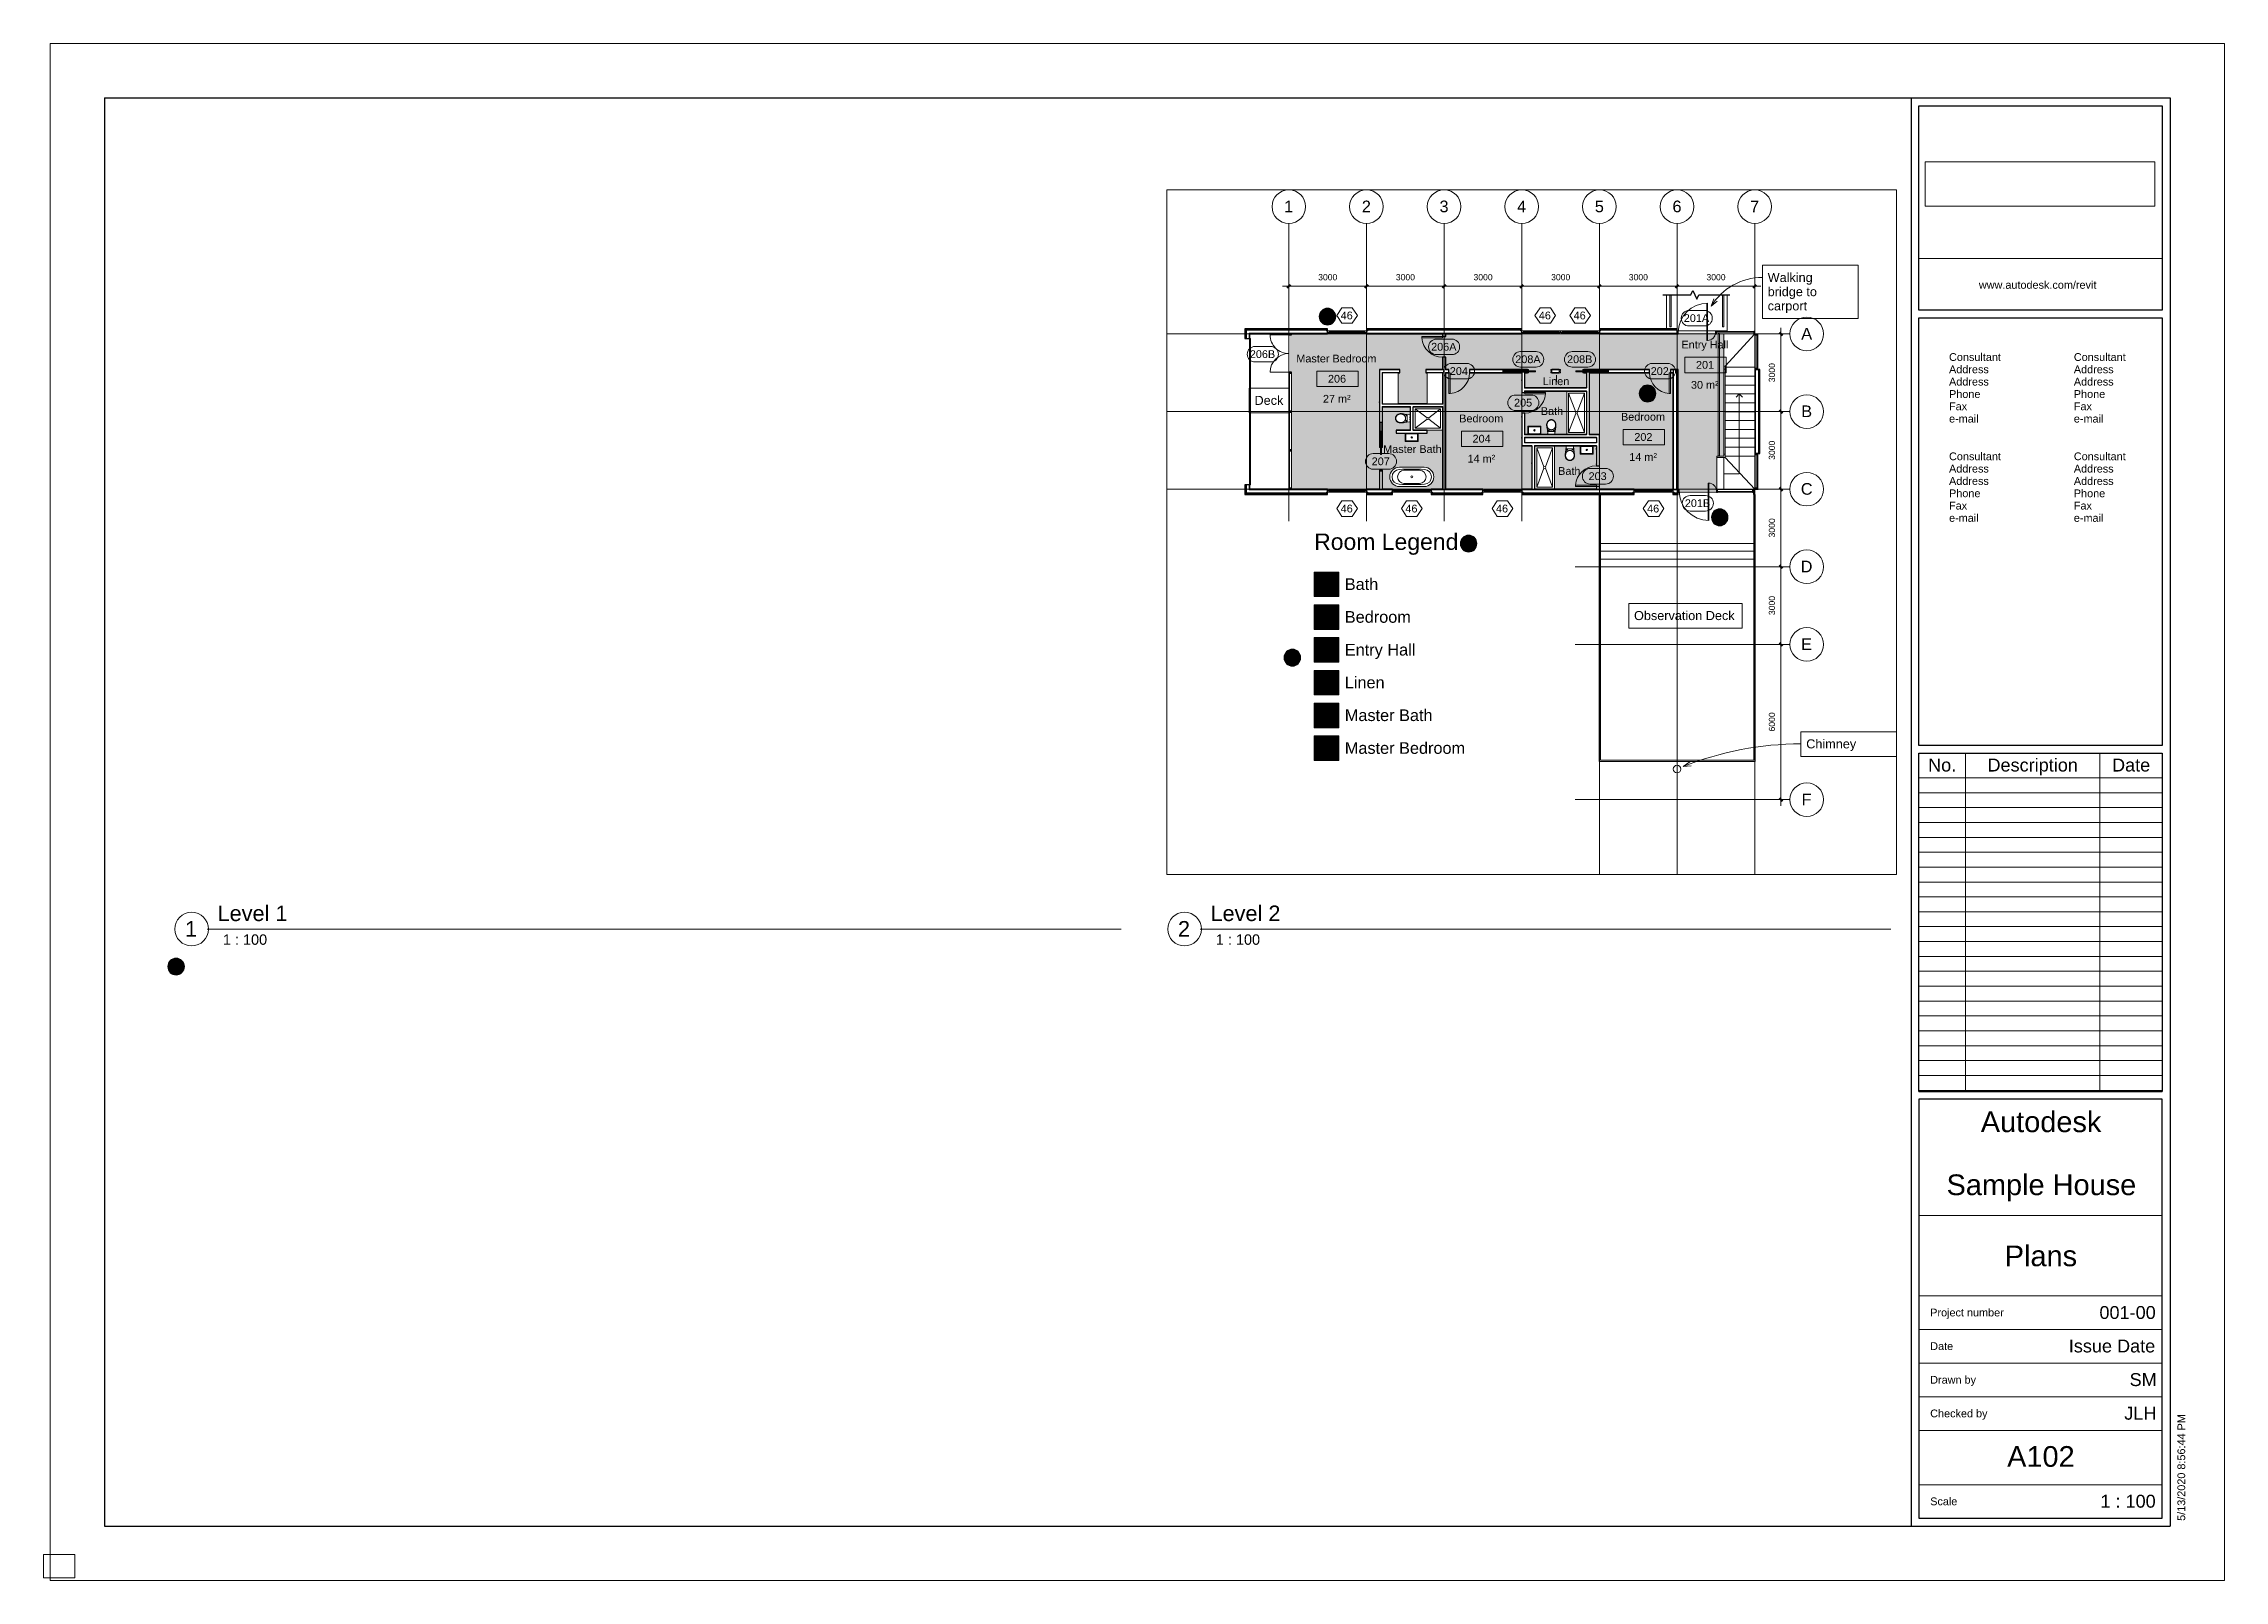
# Paper-space layout 'Layout1' of a CAD drawing. Header units: millimetres. Extents: x 0 to 842, y -1 to 593.
# The model-space entities are those that its viewports show. They can reach past a viewport. Long polylines and large blocks are cut down to what shows.
import ezdxf

# ---------------------------------------------------------------- set-up
doc = ezdxf.new("R2010")
doc.units = ezdxf.units.MM
for name, pattern in [('Dash', [6.35, 3.175, -3.175]), ('Grid Line', [22.225, 12.7, -3.175, 3.175, -3.175]), ('Overhead', [3.96875, 2.38125, -1.5875])]:
    doc.linetypes.add(name, pattern=pattern)
for name, color, linetype, lineweight in [('A-ANNO-DIMS', 211, 'Continuous', 9), ('A-ANNO-DIMS-100', 211, 'Continuous', 9), ('A-ANNO-NOTE', 131, 'Continuous', 9), ('A-AREA-IDEN', 2, 'Continuous', 9), ('A-AREA-PATT', 32, 'Continuous', 9), ('A-DETL-GENF', 92, 'Continuous', 9), ('A-DETL-MEDM', 33, 'Continuous', 25), ('A-DETL-THIN', 151, 'Continuous', 9), ('A-DOOR', 31, 'Continuous', 9), ('A-DOOR-FRAM', 31, 'Continuous', 18), ('A-DOOR-IDEN', 31, 'Continuous', 9), ('A-FLOR', 192, 'Continuous', 9), ('A-FLOR-HRAL', 11, 'Continuous', 9), ('A-GENM', 13, 'Continuous', 9), ('A-GLAZ', 151, 'Continuous', 9), ('A-GLAZ-CURT', 52, 'Continuous', 9), ('A-GLAZ-CWMG', 51, 'Continuous', 9), ('A-GLAZ-IDEN', 152, 'Continuous', 9), ('A-WALL', 113, 'Continuous', 9), ('A-WALL-PATT', 111, 'Continuous', 25), ('G-ANNO-LEGN', 5, 'Continuous', 9), ('G-ANNO-SCHD', 231, 'Continuous', 9), ('G-ANNO-TEXT', 231, 'Continuous', 9), ('G-ANNO-TTLB', 6, 'Continuous', 9), ('G-ANNO-TTLB-MEDM', 33, 'Continuous', 25), ('G-ANNO-TTLB-THIN', 151, 'Continuous', 9), ('I-FURN-PNLS', 30, 'Continuous', 9), ('I-WALL', 2, 'Continuous', 9), ('P-SANR-FIXT', 6, 'Continuous', 9), ('S-COLS', 52, 'Continuous', 9), ('S-COLS-HDLN', 52, 'Dash', 9), ('S-GRID', 1, 'Continuous', 9), ('S-GRID-IDEN', 1, 'Continuous', 9), ('S-STRS', 31, 'Continuous', 9), ('S-STRS-ANNO', 31, 'Continuous', 9)]:
    doc.layers.add(name, color=color, linetype=linetype, lineweight=lineweight)
doc.layers.add('G-ANNO-NPLT', color=191, linetype='Continuous', plot=False)
doc.styles.add('Arial_1', font='arial.ttf', dxfattribs={"height": 450})
doc.styles.add('Arial_10', font='arial.ttf', dxfattribs={"height": 4})
doc.styles.add('Arial_11', font='arial.ttf', dxfattribs={"height": 6})
doc.styles.add('Arial_3', font='arial.ttf', dxfattribs={"height": 238.125})
doc.styles.add('Arial_4', font='arial.ttf', dxfattribs={"height": 300})
doc.styles.add('Arial_5', font='arial.ttf', dxfattribs={"height": 350})
doc.styles.add('Arial_6', font='arial.ttf', dxfattribs={"height": 635})
doc.styles.add('Arial_7', font='arial.ttf', dxfattribs={"height": 3})
doc.styles.add('Arial_8', font='arial.ttf', dxfattribs={"height": 5})
doc.styles.add('Arial_9', font='arial.ttf', dxfattribs={"height": 8})
doc.styles.add('Arial_B', font='arialbd.ttf', dxfattribs={"height": 4.464844})
doc.dimstyles.new('Feet___Inches', dxfattribs={"dimscale": 304.8, "dimtxt": 242.94927, "dimasz": 0.390625, "dimexe": 0.78125, "dimexo": 0.520833, "dimgap": 0.520833, "dimtad": 1, "dimdec": 0, "dimzin": 0, "dimdsep": 46, "dimtxsty": 'Arial_3', "dimblk1": 'OBLIQUE', "dimblk2": 'OBLIQUE', "dimsah": 1, "dimcen": 0.09, "dimdle": 0.78125, "dimazin": 0, "dimtfac": 1, "dimtdec": 4, "dimtix": 1, "dimtmove": 0, "dimatfit": 3, "dimfxl": 1, "dimtvp": 1, "dimtfill": 1, "dimtolj": 1, "dimtzin": 0, "dimarcsym": 2})
picture_1 = doc.add_image_def('image1.png', size_in_pixel=(1063, 206))
pattern_1 = [(0, (36499.83, 0), (812.8, 203.2), [33.528, -576.072, 33.528, -576.072, -3251.2]), (0, (36499.83, 0), (812.8, 203.2), [-1219.2, 33.528, -1185.672, 33.528, -576.072, -1422.4]), (0, (36499.83, 0), (812.8, 203.2), [-3048, 33.528, -372.872, 33.528, -982.472]), (120, (36804.63, 101.6), (-582.3764, 602.3054), [33.528, -576.072, 33.528, -576.072, -3251.2]), (120, (36804.63, 101.6), (-582.3764, 602.3054), [-1219.2, 33.528, -1185.672, 33.528, -576.072, -1422.4]), (120, (36804.63, 101.6), (-582.3764, 602.3054), [-3048, 33.528, -372.872, 33.528, -982.472]), (240, (36906.23, 508), (-230.4236, -805.5054), [33.528, -576.072, 33.528, -576.072, -3251.2]), (240, (36906.23, 508), (-230.4236, -805.5054), [-1219.2, 33.528, -1185.672, 33.528, -576.072, -1422.4]), (240, (36906.23, 508), (-230.4236, -805.5054), [-3048, 33.528, -372.872, 33.528, -982.472])]
pattern_2 = [(45, (36499.83, 0), (-106.066, 106.066), [])]

psp = doc.layouts.get("Layout1")

# ---------------------------------------------------------------- texts
at = {"layer": 'G-ANNO-SCHD', "char_height": 5, "attachment_point": 2, "line_spacing_factor": 0.941778, "style": 'Arial_8'}
for s, insert, width in [('No.', (733.47, 316.65), 12.9776), ('Description', (768.44, 316.65), 41.6875), ('Date', (806.47, 316.65), 17.6299)]:
    psp.add_mtext(s, dxfattribs=dict(at, insert=insert, width=width))
at = {"layer": 'G-ANNO-TTLB', "attachment_point": 1}
for s, insert, char_height, width, style in [('1', (54.64, 253.85), 6, 5.692, 'Arial_11'), ('Level 1', (67.2, 259.84), 6, 33.1097, 'Arial_11'), ('2', (438.24, 253.85), 6, 5.692, 'Arial_11'), ('Level 2', (450.8, 259.84), 6, 33.1097, 'Arial_11'), (' 1 : 100', (67.71, 248.69), 4, 22.7679, 'Arial_10'), (' 1 : 100', (451.31, 248.69), 4, 22.7679, 'Arial_10'), ('Autodesk', (748.39, 180.27), 8, 56.038, 'Arial_9'), ('Sample House', (735.16, 155.91), 8, 88.1055, 'Arial_9'), ('Plans', (757.65, 128.44), 8, 33.5907, 'Arial_9'), ('001-00', (794.23, 105.05), 5, 26.9367, 'Arial_8'), ('Issue Date', (782.4, 92.11), 5, 41.2869, 'Arial_8'), ('SM', (805.89, 79.11), 5, 12.827, 'Arial_8'), ('JLH', (803.83, 66.11), 5, 15.3122, 'Arial_8'), ('A102', (758.57, 50.9), 8, 31.346, 'Arial_9'), (' 1 : 100', (792.66, 32.11), 5, 28.8607, 'Arial_8')]:
    psp.add_mtext(s, dxfattribs=dict(at, insert=insert, char_height=char_height, width=width, style=style))

msp = doc.modelspace()

# ---------------------------------------------------------------- texts
at = {"layer": 'A-AREA-IDEN', "char_height": 300, "attachment_point": 1, "style": 'Arial_4'}
for s, insert, width in [('Entry Hall', (46731.2, 2535.8), 2220.674), ('Master Bedroom', (31851, 1997.3), 3824.049), ('201', (47292.1, 1754.2), 865.822), ('206', (33073.4, 1215.8), 865.822), ('Linen', (41371.9, 1119.9), 1266.666), ('30 m²', (47098.2, 981.1), 1330.801), ('27 m²', (32879.5, 442.7), 1330.801), ('Bath', (41297, -34.1), 1066.244), ('Bedroom', (44395, -253), 2108.438), ('Bedroom', (38145.3, -318.7), 2108.438), ('202', (44909.4, -1034.5), 865.822), ('204', (38659.7, -1100.3), 865.822), ('Master Bath', (35207.6, -1501), 2781.856), ('14 m²', (44715.5, -1807.7), 1330.801), ('14 m²', (38465.8, -1873.4), 1330.801), ('Bath', (41966.4, -2348.5), 1066.244)]:
    msp.add_mtext(s, dxfattribs=dict(at, insert=insert, width=width))
at = {"layer": 'A-DOOR-IDEN', "char_height": 300, "attachment_point": 1, "style": 'Arial_4'}
for s, insert, width in [('201A', (46819.9, 3559.8), 1210.548), ('206A', (37059.9, 2452.3), 1210.548), ('206B', (30055.5, 2168.1), 1210.548), ('208A', (40309.9, 1970.1), 1210.548), ('208B', (42309.9, 1970.1), 1210.548), ('204', (37781.4, 1512.3), 865.822), ('202', (45541.4, 1512.3), 865.822), ('205', (40262.4, 292.3), 865.822), ('207', (34762.4, -1974.8), 865.822), ('203', (43142.4, -2547.7), 865.822), ('201B', (46860.9, -3593), 1210.548)]:
    msp.add_mtext(s, dxfattribs=dict(at, insert=insert, width=width))
at = {"layer": 'A-GLAZ-IDEN', "char_height": 300, "width": 577.215, "attachment_point": 1, "style": 'Arial_4'}
for insert in [(33564.9, 3662.4), (41220.3, 3662.4), (42564.9, 3662.4), (33564.9, -3801.2), (36064.9, -3801.2), (39564.9, -3801.2), (45403.9, -3801.2)]:
    msp.add_mtext('46', dxfattribs=dict(at, insert=insert))
at = {"layer": 'G-ANNO-LEGN', "attachment_point": 1, "line_spacing_factor": 0.941778, "bg_fill": 3, "box_fill_scale": 1.25, "bg_fill_color": 256, "bg_fill_true_color": 13158600, "bg_fill_transparency": 0}
for s, insert, char_height, width, style in [('Room Legend', (32540, -4914.8), 635, 6638.122, 'Arial_6'), ('Bath', (33725.4, -6647.6), 450, 1548.103, 'Arial_1'), ('Bedroom', (33725.4, -7914.3), 450, 3046.623, 'Arial_1'), ('Entry Hall', (33725.4, -9180.9), 450, 3233.938, 'Arial_1'), ('Linen', (33725.4, -10447.6), 450, 1840.094, 'Arial_1'), ('Master Bath', (33725.4, -11714.3), 450, 4049.309, 'Arial_1'), ('Master Bedroom', (33725.4, -12980.9), 450, 5547.828, 'Arial_1')]:
    msp.add_mtext(s, dxfattribs=dict(at, insert=insert, char_height=char_height, width=width, style=style))
at = {"layer": 'G-ANNO-TEXT', "color": 7, "char_height": 350, "attachment_point": 1, "style": 'Arial_5'}
for s, insert, width in [('Walking ', (50061.8, 5156.6), 2356.961), ('bridge to ', (50061.8, 4607.6), 2525.316), ('carport', (50061.8, 4058.6), 1883.966), ('Deck', (30236.7, 406.2), 1378.902), ('Observation Deck', (44898.6, -7911.1), 4802.108), ('Chimney', (51550.7, -12870.8), 2381.012)]:
    msp.add_mtext(s, dxfattribs=dict(at, insert=insert, width=width))
at = {"layer": 'S-GRID-IDEN', "char_height": 450, "attachment_point": 1, "style": 'Arial_1'}
for s, insert, width in [('2', (34383.1, 7952.2), 424.894), ('3', (37383.1, 7952.2), 424.894), ('6', (46383.1, 7952.2), 424.894), ('1', (31383.1, 7952.2), 424.894), ('4', (40383.1, 7952.2), 424.894), ('5', (43383.1, 7952.2), 424.894), ('7', (49383.1, 7952.2), 424.894), ('A', (51358.6, 3033.4), 513.08), ('B', (51358.6, 33.4), 513.08), ('C', (51342.1, -2966.6), 553.164), ('D', (51336.9, -5966.3), 553.164), ('E', (51353.4, -8966.3), 513.08), ('F', (51369.9, -14966.3), 472.996)]:
    msp.add_mtext(s, dxfattribs=dict(at, insert=insert, width=width))

# ---------------------------------------------------------------- blocks, each defined once
blk = doc.blocks.new('A1 metric - A1 metric-382615-Plans')
at = {"layer": 'G-ANNO-TTLB-MEDM'}
for p, q in [((23.5, 572), (23.5, 20)), ((23.5, 572), (821.5, 572)), ((721.5, 572), (721.5, 20)), ((724.5, 490), (724.5, 569)), ((724.5, 569), (818.5, 569)), ((818.5, 569), (818.5, 490)), ((821.5, 572), (821.5, 20)), ((818.5, 490), (724.5, 490)), ((724.5, 321.76), (724.5, 487)), ((724.5, 487), (818.5, 487)), ((818.5, 487), (818.5, 321.76)), ((818.5, 321.76), (724.5, 321.76)), ((724.5, 188), (724.5, 318.76)), ((724.5, 318.76), (818.5, 318.76)), ((818.5, 318.76), (818.5, 188)), ((724.5, 188), (818.5, 188)), ((818.5, 185), (724.5, 185)), ((724.5, 185), (724.5, 23)), ((818.5, 23), (818.5, 185)), ((23.5, 20), (821.5, 20)), ((724.5, 23), (818.5, 23))]:
    blk.add_line(p, q, dxfattribs=at)
at = {"layer": 'G-ANNO-TTLB-THIN'}
for p, q in [((2.5, 593), (2.5, -1)), ((842.5, 593), (2.5, 593)), ((842.5, -1), (842.5, 593)), ((724.5, 510), (818.5, 510)), ((724.5, 140), (818.5, 140)), ((724.5, 109), (818.5, 109)), ((724.5, 96), (818.5, 96)), ((724.5, 83), (818.5, 83)), ((724.5, 70), (818.5, 70)), ((724.5, 57), (818.5, 57)), ((724.5, 36), (818.5, 36)), ((2.5, -1), (842.5, -1))]:
    blk.add_line(p, q, dxfattribs=at)
at = {"layer": 'G-ANNO-TTLB', "char_height": 3, "attachment_point": 1, "style": 'Arial_7'}
for s, insert, width in [('www.autodesk.com/revit', (747.65, 501.24), 56.3586), ('Consultant', (736.13, 473.35), 24.692), ('Consultant', (784.34, 473.35), 24.692), ('Address', (736.13, 468.59), 18.9198), ('Address', (736.13, 463.83), 18.9198), ('Address', (784.34, 468.59), 18.9198), ('Address', (784.34, 463.83), 18.9198), ('Phone', (736.13, 459.06), 14.9916), ('Phone', (784.34, 459.06), 14.9916), ('e-mail', (736.13, 449.54), 14.1097), ('Fax', (736.13, 454.3), 8.4979), ('e-mail', (784.34, 449.54), 14.1097), ('Fax', (784.34, 454.3), 8.4979), ('Address', (736.13, 430.21), 18.9198), ('Consultant', (736.13, 434.97), 24.692), ('Address', (784.34, 430.21), 18.9198), ('Consultant', (784.34, 434.97), 24.692), ('Address', (736.13, 425.44), 18.9198), ('Address', (784.34, 425.44), 18.9198), ('Phone', (736.13, 420.68), 14.9916), ('Fax', (736.13, 415.92), 8.4979), ('Phone', (784.34, 420.68), 14.9916), ('Fax', (784.34, 415.92), 8.4979), ('e-mail', (736.13, 411.16), 14.1097), ('e-mail', (784.34, 411.16), 14.1097), ('Project number', (728.85, 104.04), 35.1941), ('Date', (728.85, 91.05), 10.903), ('Drawn by', (728.85, 78.04), 21.7257), ('Checked by', (728.85, 65.04), 27.2574), ('Scale', (728.85, 31.05), 12.9072)]:
    blk.add_mtext(s, dxfattribs=dict(at, insert=insert, width=width))
at = {"layer": 'G-ANNO-TTLB'}
image = blk.add_image(picture_1, insert=(726.92, 530.16), size_in_units=(88.77, 17.2), dxfattribs=at)
image.dxf.flags = 7
blk = doc.blocks.new('Viewport - M_View Title-4169-Plans')
at = {"layer": 'G-ANNO-TTLB'}
for start, end in [(360, 180), (180, 0)]:
    blk.add_arc((-6, 0), 6.5, start, end, dxfattribs=at)
blk = doc.blocks.new('Help Button - Select for Help Link-961908-Plans')
at = {"layer": 'A-ANNO-NOTE'}
h = blk.add_hatch(color=256, dxfattribs=at)
edge = h.paths.add_edge_path()
edge.add_arc((0, 0), 3.17, 0, 180)
edge.add_arc((0, 0), 3.17, 180, 360)
at = {"layer": 'A-ANNO-NOTE', "lineweight": 25}
for start, end in [(360, 180), (180, 360)]:
    blk.add_arc((0, 0), 3.18, start, end, dxfattribs=at)
at = {"layer": 'A-ANNO-NOTE', "insert": (-1.94, 2.16), "char_height": 4.4648, "width": 4.5696, "attachment_point": 1, "style": 'Arial_B'}
blk.add_mtext('\\fArial|b1|i0|c0|p34|;?', dxfattribs=at)
blk = doc.blocks.new('M_Concrete-Round-Column with Drop Caps - M_1000-469411-Level 1')
at = {"layer": 'S-COLS-HDLN', "linetype": 'Continuous'}
h = blk.add_hatch(dxfattribs=at)
h.set_pattern_fill('FP_2', color=256, style=0, pattern_type=2)
h.set_pattern_definition([(50, (438.07, 201.6), (728.74, -63.76), [76.2, -838.2]), (355, (438.1, 201.6), (-140.97, 764.23), [60.96, -670.56]), (100.45, (498.8, 196.3), (587.77, 700.47), [64.76, -712.36]), (46.184, (438.1, 404.8), (1084.3, -168.2), [114.3, -1257.3]), (96.64, (528.4, 390.8), (949.6, 989.7), [97.14, -1068.54]), (351.18, (438.1, 404.8), (949.6, 989.7), [91.44, -1005.84]), (21, (539.67, 354), (606.46, -409.06), [76.2, -838.2]), (326, (539.7, 354), (247.2, 736.75), [60.96, -670.56]), (71.45, (590.2, 319.9), (853.67, 327.7), [64.76, -712.36]), (37.5, (438.07, 201.6), (12.355, 338.22), [33.53, -628.904, 33.53, -647.19, -673.1]), (37.5, (438.07, 201.6), (12.355, 338.22), [-1343.15, 33.53, -639.57]), (7.5, (438.07, 201.6), (267.28, 400.72), [33.53, -354.584, 33.53, -613.664, -256.54]), (7.5, (438.07, 201.6), (267.28, 400.72), [-1035.3, 33.53, -223.01]), (327.5, (211.5, 201.6), (542.36, -22.915), [33.53, -220.47, 33.53, -758.95, -1051.56]), (327.5, (211.5, 201.6), (542.36, -22.915), [-1046.48, 33.53, -1018.03]), (317.5, (109.9, 201.6), (592.52, 101.7), [33.53, -296.67, 33.53, -492.76, -746.76]), (317.5, (109.9, 201.6), (592.52, 101.7), [-856.49, 33.53, -713.23])])
h.paths.add_polyline_path([(0, -500), (78.2, -493.8), (154.5, -475.5), (227, -445.5), (293.9, -404.5), (353.6, -353.6), (404.5, -293.9), (445.5, -227), (475.5, -154.5), (493.8, -78.2), (500, 0), (493.8, 78.2), (475.5, 154.5), (445.5, 227), (404.5, 293.9), (353.6, 353.6), (293.9, 404.5), (227, 445.5), (154.5, 475.5), (78.2, 493.8), (0, 500), (-78.2, 493.8), (-154.5, 475.5), (-227, 445.5), (-293.9, 404.5), (-353.6, 353.6), (-404.5, 293.9), (-445.5, 227), (-475.5, 154.5), (-493.8, 78.2), (-500, 0), (-493.8, -78.2), (-475.5, -154.5), (-445.5, -227), (-404.5, -293.9), (-353.6, -353.6), (-293.9, -404.5), (-227, -445.5), (-154.5, -475.5), (-78.2, -493.8)])
at = {"layer": 'S-COLS'}
blk.add_arc((0, 0), 500, 360, 180, dxfattribs=at)
at = {"layer": 'S-COLS-HDLN'}
blk.add_circle((0, 0), 500, dxfattribs=at)
blk = doc.blocks.new('Bathtub-TOTO-Nexus-FBF794S - 01 Cotton-496586-Level 2')
at = {"layer": 'P-SANR-FIXT'}
for p, q in [((-375, -475), (-375, 475)), ((375, 475), (375, -475))]:
    blk.add_line(p, q, dxfattribs=at)
blk.add_circle((0, 0), 38.1, dxfattribs=at)
for centre, radius, start, end in [((0, 475), 375, 0, 180), ((0, 471.5), 288.5, 2.7846, 177.2154), ((0, 294.8), 255.6, 1.6683, 178.3317), ((9693.6, 0), 9993.6, 177.21542, 182.78458), ((-9693.6, 0), 9993.6, 357.21542, 2.78458), ((10120.1, 0), 10380, 178.33168, 181.66832), ((-10120.1, 0), 10380, 358.33168, 1.66832), ((0, -294.8), 255.6, 181.6683, 358.3317), ((0, -475), 375, 180, 0), ((0, -471.5), 288.5, 182.7846, 357.2154)]:
    blk.add_arc(centre, radius, start, end, dxfattribs=at)
blk = doc.blocks.new('Entrance door - Entrance door-978910-Level 2')
at = {"layer": 'A-DOOR', "lineweight": 18}
for p, q in [((394.6, -300), (394.6, 1140)), ((420, -300), (420, 1140))]:
    blk.add_line(p, q, dxfattribs=at)
at = {"layer": 'A-DOOR'}
blk.add_line((394.6, -300), (420, -300), dxfattribs=at)
for radius, start, end in [(1140, 90, 180), (300, 270, 0)]:
    blk.add_arc((420, 0), radius, start, end, dxfattribs=at)
blk = doc.blocks.new('Rectangular Mullion - 64 x 128 rectangular-526917-Level 2')
at = {"layer": 'A-GLAZ-CWMG', "lineweight": 25}
for p, q in [((-40, 50), (0, 50)), ((-40, -50), (-40, 50)), ((0, -50), (-40, -50))]:
    blk.add_line(p, q, dxfattribs=at)
blk = doc.blocks.new('Rectangular Mullion - 64 x 128 rectangular-978911-Level 2')
at = {"layer": 'A-GLAZ-CWMG', "lineweight": 25}
for p, q in [((0, 50), (-40, 50)), ((-40, 50), (-40, -50)), ((0, -50), (0, 50)), ((-40, -50), (0, -50))]:
    blk.add_line(p, q, dxfattribs=at)
blk = doc.blocks.new('System Panel - Glazed-1073510-Level 2')
at = {"layer": 'A-GLAZ-CURT', "lineweight": 18}
for p, q in [((720, 44.45), (-720, 44.45)), ((-720, 44.45), (-720, 19.05)), ((720, 19.05), (720, 44.45)), ((-720, 19.05), (720, 19.05))]:
    blk.add_line(p, q, dxfattribs=at)
blk = doc.blocks.new('Rectangular Mullion - 64 x 128 rectangular-1073508-Level 2')
at = {"layer": 'A-GLAZ-CWMG'}
for p, q in [((11581.9, 2898.4), (13021.9, 2898.4)), ((11654.6, 2798.4), (11581.9, 2798.4)), ((13021.9, 2798.4), (11704.6, 2798.4))]:
    blk.add_line(p, q, dxfattribs=at)
blk = doc.blocks.new('Rectangular Mullion - 64 x 128 rectangular-527056-Level 2')
at = {"layer": 'A-GLAZ-CWMG', "lineweight": 25}
for p, q in [((-20, 50), (20, 50)), ((-20, -50), (-20, 50)), ((20, 50), (20, -50)), ((20, -50), (-20, -50))]:
    blk.add_line(p, q, dxfattribs=at)
blk = doc.blocks.new('Single-Flush - 800 x 2100-235155-Level 2')
at = {"layer": 'A-DOOR', "lineweight": 18}
for p, q in [((350, -60), (350, -860.1)), ((400, -60), (350, -60)), ((400, -60), (400, -860.1)), ((400, -860.1), (350, -860.1))]:
    blk.add_line(p, q, dxfattribs=at)
at = {"layer": 'A-DOOR'}
blk.add_arc((400, -60), 801.7, 180, 266.4242, dxfattribs=at)
blk = doc.blocks.new('Single-Flush - 800 x 2100-431054-Level 2')
at = {"layer": 'A-DOOR', "lineweight": 18}
for p, q in [((350, 60), (350, 860.1)), ((400, 860.1), (350, 860.1)), ((400, 60), (400, 860.1)), ((400, 60), (350, 60))]:
    blk.add_line(p, q, dxfattribs=at)
at = {"layer": 'A-DOOR'}
blk.add_arc((400, 60), 801.7, 93.5758, 180, dxfattribs=at)
blk = doc.blocks.new('Single Window - Standard-850328-Level 2')
at = {"layer": 'A-GLAZ', "lineweight": 18}
for p, q in [((-690, 21), (-750, 21)), ((-690, -39), (-690, 21)), ((750, 21), (690, 21)), ((690, 21), (690, -39)), ((660, -24), (-660, -24)), ((-660, -24), (-660, -54)), ((660, -54), (660, -24)), ((-750, -39), (-690, -39)), ((690, -39), (750, -39)), ((-660, -54), (660, -54))]:
    blk.add_line(p, q, dxfattribs=at)
at = {"layer": 'A-GLAZ'}
for p, q in [((-690, 21), (690, 21)), ((-690, -9), (690, -9)), ((-660, -9), (-690, -9)), ((-690, -9), (-690, -39)), ((660, -9), (-660, -9)), ((-660, -69), (-660, -9)), ((690, -9), (660, -9)), ((660, -9), (660, -69)), ((690, -39), (690, -9)), ((-720, -39), (-720, -69)), ((-690, -39), (-720, -39)), ((720, -39), (690, -39)), ((720, -69), (720, -39)), ((-720, -69), (-660, -69)), ((-660, -69), (660, -69)), ((660, -69), (720, -69))]:
    blk.add_line(p, q, dxfattribs=at)
blk = doc.blocks.new('Single Window - Standard-818875-Level 2')
at = {"layer": 'A-GLAZ'}
for p, q in [((-720, 69), (-660, 69)), ((-720, 39), (-720, 69)), ((-660, 69), (660, 69)), ((-660, 69), (-660, 9)), ((660, 69), (720, 69)), ((660, 9), (660, 69)), ((720, 69), (720, 39)), ((-690, 39), (-720, 39)), ((-690, 9), (-690, 39)), ((690, 39), (690, 9)), ((720, 39), (690, 39)), ((-690, 9), (690, 9)), ((-660, 9), (-690, 9)), ((660, 9), (-660, 9)), ((690, 9), (660, 9)), ((-690, -21), (690, -21))]:
    blk.add_line(p, q, dxfattribs=at)
at = {"layer": 'A-GLAZ', "lineweight": 18}
for p, q in [((-660, 24), (-660, 54)), ((-660, 54), (660, 54)), ((660, 54), (660, 24)), ((-750, 39), (-690, 39)), ((-690, 39), (-690, -21)), ((690, -21), (690, 39)), ((690, 39), (750, 39)), ((660, 24), (-660, 24)), ((-690, -21), (-750, -21)), ((750, -21), (690, -21))]:
    blk.add_line(p, q, dxfattribs=at)
blk = doc.blocks.new('Curtain Wall Dbl Glass - Curtain Wall Dbl Glass-910875-Level 2')
at = {"layer": 'A-DOOR', "lineweight": 18}
for p, q in [((-720, -50.8), (-720, -770.8)), ((720, -50.8), (720, -770.8))]:
    blk.add_line(p, q, dxfattribs=at)
at = {"layer": 'A-DOOR'}
for centre, start, end in [((-720, -50.8), 270, 0), ((720, -50.8), 180, 270)]:
    blk.add_arc(centre, 720, start, end, dxfattribs=at)
blk = doc.blocks.new('Rectangular Mullion - 64 x 128 rectangular-931888-Level 2')
at = {"layer": 'A-GLAZ-CWMG', "lineweight": 25}
for p, q in [((-40, 50), (0, 50)), ((-40, -50), (-40, 50)), ((0, 50), (0, -50)), ((0, -50), (-40, -50))]:
    blk.add_line(p, q, dxfattribs=at)
blk = doc.blocks.new('System Panel - Glazed-909764-Level 2')
at = {"layer": 'A-GLAZ-CURT', "lineweight": 18}
for p, q in [((730, -19.05), (-730, -19.05)), ((-730, -19.05), (-730, -44.45)), ((730, -44.45), (730, -19.05)), ((-730, -44.45), (730, -44.45))]:
    blk.add_line(p, q, dxfattribs=at)
blk = doc.blocks.new('System Panel - Glazed-909763-Level 2')
at = {"layer": 'A-GLAZ-CURT', "lineweight": 18}
for p, q in [((720, -19.05), (-720, -19.05)), ((-720, -19.05), (-720, -44.45)), ((720, -44.45), (720, -19.05)), ((-720, -44.45), (720, -44.45))]:
    blk.add_line(p, q, dxfattribs=at)
blk = doc.blocks.new('Rectangular Mullion - 64 x 128 rectangular-485517-Level 2')
at = {"layer": 'A-GLAZ-CWMG'}
for p, q in [((-4938.1, -181.6), (-4938.1, 1278.4)), ((-4838.1, -181.6), (-4838.1, 1278.4))]:
    blk.add_line(p, q, dxfattribs=at)
blk = doc.blocks.new('Rectangular Mullion - 64 x 128 rectangular-485513-Level 2')
at = {"layer": 'A-GLAZ-CWMG'}
for p, q in [((-4938.1, -3161.6), (-4938.1, -1721.6)), ((-4838.1, -3161.6), (-4838.1, -1721.6))]:
    blk.add_line(p, q, dxfattribs=at)
blk = doc.blocks.new('Rectangular Mullion - 64 x 128 rectangular-909760-Level 2')
at = {"layer": 'A-GLAZ-CWMG', "lineweight": 25}
for p, q in [((-20, 50), (20, 50)), ((-20, -50), (-20, 50)), ((20, 50), (20, -50)), ((20, -50), (-20, -50))]:
    blk.add_line(p, q, dxfattribs=at)
blk = doc.blocks.new('Single Window - Standard-V12-Level 2')
at = {"layer": 'A-GLAZ'}
for p, q in [((-720, 69), (-660, 69)), ((-720, 39), (-720, 69)), ((-660, 69), (660, 69)), ((-660, 69), (-660, 9)), ((660, 69), (720, 69)), ((660, 9), (660, 69)), ((720, 69), (720, 39)), ((-690, 39), (-720, 39)), ((-690, 9), (-690, 39)), ((690, 39), (690, 9)), ((720, 39), (690, 39)), ((-690, 9), (690, 9)), ((-660, 9), (-690, 9)), ((660, 9), (-660, 9)), ((690, 9), (660, 9)), ((-690, -21), (690, -21))]:
    blk.add_line(p, q, dxfattribs=at)
at = {"layer": 'A-GLAZ', "lineweight": 18}
for p, q in [((-660, 24), (-660, 54)), ((-660, 54), (660, 54)), ((660, 54), (660, 24)), ((-750, -21), (-750, 39)), ((-750, 39), (-690, 39)), ((-690, 39), (-690, -21)), ((690, -21), (690, 39)), ((690, 39), (750, 39)), ((660, 24), (-660, 24)), ((-690, -21), (-750, -21)), ((750, -21), (690, -21))]:
    blk.add_line(p, q, dxfattribs=at)
blk = doc.blocks.new('Walvit_Hung Bowl_604118 W - Walvit-287141-Level 2')
at = {"layer": 'A-GENM'}
for p, q in [((-76.2, 569.9), (-76.2, 561.6)), ((76.2, 569.9), (76.2, 561.6)), ((76.2, 561.6), (-76.2, 561.6)), ((-54.6, 561.6), (-54.6, 560.1)), ((-54.6, 560.1), (-49.1, 560.1)), ((-16.5, 560.1), (-54.6, 560.1)), ((-22.1, 560.1), (-16.5, 560.1)), ((-16.5, 560.1), (-16.5, 561.6)), ((16.5, 561.6), (16.5, 560.1)), ((16.5, 560.1), (22.1, 560.1)), ((54.6, 560.1), (16.5, 560.1)), ((49.1, 560.1), (54.6, 560.1)), ((54.6, 560.1), (54.6, 561.6)), ((-178.5, 206.4), (-138, 535.6)), ((-138, 535.6), (-160.9, 349.2)), ((-128.5, 535.6), (-139.4, 535.6)), ((139.4, 535.6), (131.5, 535.6)), ((163.1, 331.8), (138, 535.6)), ((138, 535.6), (178.5, 206.4)), ((-126, 452.4), (-126, 421.9)), ((119, 455.3), (-123.1, 455.3)), ((120.5, 418.3), (120.5, 453.8)), ((-105.9, 438.6), (-105.9, 430.9)), ((92.2, 449), (-95.6, 449)), ((102.6, 430.9), (102.6, 438.6)), ((-105.9, 430.9), (-88.6, 430.9)), ((-88.6, 430.9), (-88.6, 399.5)), ((86.4, 398.4), (86.4, 430.9)), ((86.4, 430.9), (102.6, 430.9)), ((-124.8, 411.9), (-123.2, 411.9)), ((120, 411.9), (124.8, 411.9)), ((-178.5, 176.9), (-178.5, 259.5)), ((175.3, 259.5), (175.3, 176.9)), ((178.5, 206.4), (175.3, 232.1)), ((72.7, 16.7), (78.5, 20.2))]:
    blk.add_line(p, q, dxfattribs=at)
at = {"layer": 'A-GENM', "flags": 128}
for points in [[(-139.4, 535.6), (-139.7, 535.8), (-139.9, 536.4), (-140.1, 537.2), (-140.2, 538.4), (-140.3, 539.9), (-140.3, 541.7), (-140.3, 543.7), (-140.2, 545.8), (-140.1, 548.1), (-139.9, 550.5), (-139.6, 553), (-139.3, 555.4), (-139, 557.8), (-138.6, 560.1), (-138.3, 562.2), (-137.9, 564.1), (-137.5, 565.9), (-137.1, 567.3), (-136.7, 568.4), (-136.3, 569.3), (-136, 569.8), (-135.7, 569.9)], [(135.7, 569.9), (136, 569.8), (136.3, 569.3), (136.7, 568.4), (137.1, 567.3), (137.5, 565.9), (137.9, 564.1), (138.3, 562.2), (138.6, 560.1), (139, 557.8), (139.3, 555.4), (139.6, 553), (139.9, 550.5), (140.1, 548.1), (140.2, 545.8), (140.3, 543.7), (140.3, 541.7), (140.3, 539.9), (140.2, 538.4), (140.1, 537.2), (139.9, 536.4), (139.7, 535.8), (139.4, 535.6)], [(125.4, 327.3), (121.5, 332.2), (117.3, 337), (112.9, 341.6), (108.4, 346), (103.7, 350.3), (98.8, 354.3), (93.7, 358.2), (88.6, 361.8), (83.2, 365.2), (77.8, 368.5), (72.2, 371.5), (66.5, 374.2), (60.7, 376.8), (54.7, 379.1), (48.7, 381.2), (42.7, 383), (36.5, 384.6), (30.3, 385.9), (24.1, 387), (17.8, 387.9), (11.5, 388.4), (5.1, 388.8), (-1.2, 388.9), (-7.5, 388.7), (-13.9, 388.3), (-20.2, 387.6), (-26.5, 386.6), (-32.7, 385.5), (-38.9, 384), (-45, 382.4), (-51, 380.4), (-57, 378.3), (-62.9, 375.9), (-68.7, 373.3), (-74.3, 370.4), (-79.9, 367.3), (-85.3, 364), (-90.6, 360.5), (-95.7, 356.8), (-100.7, 352.9), (-105.5, 348.7), (-110.2, 344.4), (-114.6, 339.9), (-118.9, 335.3), (-123, 330.4), (-125.9, 326.8)], [(-125.9, 326.8), (-130.7, 320.3), (-135.2, 313.6), (-139.5, 306.7), (-143.5, 299.6), (-147.2, 292.4), (-150.6, 285), (-153.7, 277.6), (-156.5, 270), (-159, 262.2), (-161.2, 254.4), (-163.1, 246.6), (-164.7, 238.6), (-165.9, 230.6), (-166.9, 222.5), (-167.5, 214.5), (-167.7, 206.4), (-167.8, 203.5)], [(167.8, 203.5), (167.6, 211.6), (167.1, 219.7), (166.3, 227.7), (165.1, 235.8), (163.7, 243.7), (161.9, 251.7), (159.8, 259.5), (157.4, 267.2), (154.7, 274.9), (151.7, 282.4), (148.4, 289.8), (144.8, 297.1), (140.9, 304.2), (136.7, 311.1), (132.3, 317.9), (127.5, 324.5), (125.4, 327.3)], [(180.5, 203.5), (180.3, 212.1), (179.8, 220.7), (178.9, 229.3), (177.7, 237.8), (176.1, 246.3), (175.3, 249.9)], [(-178.5, 232.2), (-179.5, 223.7), (-180.1, 215.1), (-180.4, 206.5), (-180.5, 203.5)], [(-180.5, 203.5), (-180.3, 194.9), (-179.8, 186.3), (-178.9, 177.7), (-177.7, 169.2), (-176.9, 164.5)], [(-167.8, 203.5), (-167.6, 195.4), (-167.1, 187.3), (-166.3, 179.2), (-165.2, 171.2), (-163.8, 163.2), (-162, 155.3), (-159.9, 147.5), (-157.5, 139.7), (-154.8, 132.1), (-151.8, 124.5), (-148.5, 117.1), (-144.9, 109.9), (-141.1, 102.8), (-136.9, 95.8), (-132.5, 89), (-127.8, 82.4), (-122.8, 76), (-117.6, 69.8), (-112.1, 63.8), (-106.4, 58), (-100.5, 52.5), (-94.4, 47.2), (-88, 42.2), (-81.5, 37.4), (-74.8, 32.9), (-67.9, 28.6), (-66.3, 27.7)], [(66.3, 27.7), (73.3, 31.9), (80, 36.4), (86.6, 41.1), (93, 46.1), (99.2, 51.3), (105.2, 56.8), (110.9, 62.5), (116.4, 68.5), (121.7, 74.6), (126.7, 81), (131.5, 87.6), (136, 94.3), (140.2, 101.2), (144.1, 108.3), (147.8, 115.5), (151.1, 122.9), (154.2, 130.4), (157, 138), (159.4, 145.8), (161.6, 153.6), (163.4, 161.5), (164.9, 169.4), (166.1, 177.5), (167, 185.5), (167.5, 193.6), (167.8, 201.7), (167.8, 203.5)], [(170.2, 137.6), (171.6, 142.2), (173.9, 150.5), (175.8, 158.9), (177.4, 167.3), (178.7, 175.8), (179.6, 184.4), (180.2, 193), (180.5, 201.6), (180.5, 203.5)], [(-66.3, 27.7), (-61.7, 25.2), (-56.9, 22.8), (-52.1, 20.6), (-47.1, 18.6), (-42.1, 16.8), (-37.1, 15.2), (-31.9, 13.9), (-26.8, 12.7), (-21.5, 11.7), (-16.3, 11), (-11, 10.4), (-5.7, 10.1), (-0.4, 10), (4.9, 10.1), (10.2, 10.4), (15.5, 10.9), (20.8, 11.6), (26, 12.5), (31.2, 13.7), (36.3, 15), (41.4, 16.6), (46.4, 18.3), (51.3, 20.3), (56.2, 22.4), (61, 24.8), (65.6, 27.3), (66.3, 27.7)], [(-71.1, 15.8), (-67.6, 13.9), (-62.4, 11.3), (-57.1, 8.9), (-51.7, 6.7), (-46.2, 4.8), (-40.6, 3.1), (-35, 1.5), (-29.3, 0.3), (-23.6, -0.8), (-17.8, -1.6), (-12.1, -2.2), (-6.2, -2.6), (-0.4, -2.7), (5.4, -2.6), (11.2, -2.3), (17, -1.7), (22.8, -0.9), (28.5, 0.1), (34.2, 1.3), (39.8, 2.8), (45.4, 4.5), (50.8, 6.4), (56.3, 8.6), (61.6, 10.9), (66.8, 13.5), (71.9, 16.3), (72.7, 16.7)]]:
    blk.add_lwpolyline(points, dxfattribs=at)
at = {"layer": 'A-GENM'}
for centre, radius, start, end in [((-123.1, 452.4), 2.96, 90, 180), ((119, 453.8), 1.52, 0, 90), ((-95.6, 438.6), 10.3, 90, 180), ((92.2, 438.6), 10.3, 360, 90), ((64.3, 259.5), 242.9, 134.5026, 180), ((-67.5, 259.5), 242.9, 0, 45.5361), ((-116.1, 421.9), 9.94, 180, 235.1819), ((114.2, 418.3), 6.35, 315, 360), ((156.4, 243.4), 327.9, 149.0773, 149.9712), ((-156.4, 243.4), 327.9, 28.2349, 30.9227), ((-1.6, 176.9), 176.9, 180, 270), ((-1.6, 176.9), 176.9, 270, 0)]:
    blk.add_arc(centre, radius, start, end, dxfattribs=at)
for points, knots in [([(-138.3, 562.1), (-138.2, 562.4), (-138.1, 563), (-137.9, 564), (-137.6, 565.5), (-137.1, 567.1), (-136.7, 568.6), (-136.2, 569.6), (-135.8, 569.9), (-135.7, 569.9)], [0.7606274, 0.7606274, 0.7606274, 0.7606274, 0.7857143, 0.8214286, 0.8571429, 0.8928571, 0.9285714, 0.9642857, 1, 1, 1, 1]), ([(138.3, 562.1), (138.2, 562.4), (138.1, 563), (137.9, 564), (137.6, 565.5), (137.1, 567.1), (136.7, 568.6), (136.2, 569.6), (135.8, 569.9), (135.7, 569.9)], [-0.2393726, -0.2393726, -0.2393726, -0.2393726, -0.2142857, -0.1785714, -0.1428571, -0.1071429, -0.0714286, -0.0357143, 0, 0, 0, 0]), ([(124.8, 411.9), (124.7, 411.7), (124.4, 411.1), (123.8, 410.1), (123.4, 409.4), (123.2, 409.1)], [-1, -1, -1, -1, -0.75, -0.625, -0.5, -0.5, -0.5, -0.5])]:
    blk.add_open_spline(points, degree=3, knots=knots, dxfattribs=at)
blk.add_open_spline([(-124.2, 410.8), (-124.5, 411.3), (-124.7, 411.7), (-124.8, 411.9)], degree=3, dxfattribs=at)
blk = doc.blocks.new('Pocket_Slider_Door_5851 - 2_027 x 0_945-769882-Level 2')
at = {"layer": 'A-DOOR', "lineweight": 18}
for p, q in [((-1072.5, -20), (-1072.5, 20)), ((-1072.5, 20), (-162.5, 20)), ((-162.5, 20), (-162.5, -20)), ((-162.5, -20), (-1072.5, -20))]:
    blk.add_line(p, q, dxfattribs=at)
at = {"layer": 'A-DOOR-FRAM'}
for p, q in [((-472.5, 25), (-472.5, 60)), ((-472.5, 60), (-432.5, 60)), ((-432.5, 60), (-432.5, 25)), ((432.5, 22.5), (432.5, 60)), ((432.5, 60), (472.5, 60)), ((472.5, 60), (472.5, -60)), ((-432.5, 25), (-472.5, 25)), ((437.5, 22.5), (432.5, 22.5)), ((437.5, -22.5), (437.5, 22.5)), ((-472.5, -25), (-432.5, -25)), ((-472.5, -60), (-472.5, -25)), ((-432.5, -25), (-432.5, -60)), ((432.5, -22.5), (437.5, -22.5)), ((432.5, -60), (432.5, -22.5)), ((-432.5, -60), (-472.5, -60)), ((472.5, -60), (432.5, -60))]:
    blk.add_line(p, q, dxfattribs=at)
blk = doc.blocks.new('wardrobe1 - wardrobe-506166-Level 2')
at = {"layer": 'I-FURN-PNLS'}
for p, q in [((-1218.1, 1298.4), (-1818.1, 1298.4)), ((-1818.1, 1298.4), (-1818.1, 98.4)), ((-1218.1, 98.4), (-1218.1, 1298.4)), ((-1818.1, 98.4), (-1218.1, 98.4))]:
    blk.add_line(p, q, dxfattribs=at)
blk = doc.blocks.new('wardrobe2 - wardrobe-523529-Level 2')
at = {"layer": 'I-FURN-PNLS'}
for p, q in [((-1218.1, 1298.4), (-1818.1, 1298.4)), ((-1818.1, 1298.4), (-1818.1, 98.4)), ((-1218.1, 98.4), (-1218.1, 1298.4)), ((-1818.1, 98.4), (-1218.1, 98.4))]:
    blk.add_line(p, q, dxfattribs=at)
blk = doc.blocks.new('Single Window - Standard-V13-Level 2')
at = {"layer": 'A-GLAZ'}
for p, q in [((-720, 69), (-660, 69)), ((-720, 39), (-720, 69)), ((-660, 69), (660, 69)), ((-660, 69), (-660, 9)), ((660, 69), (720, 69)), ((660, 9), (660, 69)), ((720, 69), (720, 39)), ((-690, 39), (-720, 39)), ((-690, 9), (-690, 39)), ((690, 39), (690, 9)), ((720, 39), (690, 39)), ((-690, 9), (690, 9)), ((-660, 9), (-690, 9)), ((660, 9), (-660, 9)), ((690, 9), (660, 9)), ((-690, -21), (690, -21))]:
    blk.add_line(p, q, dxfattribs=at)
at = {"layer": 'A-GLAZ', "lineweight": 18}
for p, q in [((-660, 24), (-660, 54)), ((-660, 54), (660, 54)), ((660, 54), (660, 24)), ((-750, 39), (-690, 39)), ((-690, 39), (-690, -21)), ((690, -21), (690, 39)), ((690, 39), (750, 39)), ((750, 39), (750, -21)), ((660, 24), (-660, 24)), ((-690, -21), (-750, -21)), ((750, -21), (690, -21))]:
    blk.add_line(p, q, dxfattribs=at)
blk = doc.blocks.new('Top Rail Type - Top Rail_Internal_-568015-Level 2')
at = {"layer": 'A-FLOR-HRAL'}
for p, q in [((11654.6, 2812.2), (11704.6, 2812.2)), ((11654.6, -1907.8), (11654.6, 2812.2)), ((11704.6, 2812.2), (11704.6, -1907.8)), ((11704.6, -1907.8), (11654.6, -1907.8))]:
    blk.add_line(p, q, dxfattribs=at)
blk = doc.blocks.new('Top Rail Type - Top Rail_Internal_-V14-Level 2')
at = {"layer": 'A-FLOR-HRAL'}
for p, q in [((11654.6, 2812.2), (11704.6, 2812.2)), ((11654.6, -1907.8), (11654.6, 2812.2)), ((11704.6, -1907.8), (11704.6, 2812.2)), ((11654.6, -1907.8), (11704.6, -1907.8))]:
    blk.add_line(p, q, dxfattribs=at)
blk = doc.blocks.new('Top Rail Type - Top Rail_Internal_-665843-Level 2')
at = {"layer": 'A-FLOR-HRAL'}
for p, q in [((11867.2, 1559), (11917.6, 1559)), ((11917.6, 1559), (11917.6, 1434)), ((11867.6, 1434), (11867.6, 1509)), ((11867.6, 1434), (11917.6, 1434)), ((11867.6, -1846.1), (11867.6, 1434)), ((11917.6, 1434), (11917.6, -1846.1)), ((11867.6, -1846.1), (11917.6, -1846.1)), ((11867.6, -1921.1), (11867.6, -1846.1)), ((11917.6, -1846.1), (11917.6, -1971.1)), ((11602.9, -1971.1), (11602.9, -1921.1)), ((11602.9, -1921.1), (11792.6, -1921.1)), ((11792.6, -1921.1), (11867.6, -1921.1)), ((11792.6, -1971.1), (11602.9, -1971.1)), ((11917.6, -1971.1), (11792.6, -1971.1))]:
    blk.add_line(p, q, dxfattribs=at)
blk = doc.blocks.new('Top Rail Type - Top Rail_Internal_-V15-Level 2')
at = {"layer": 'A-FLOR-HRAL'}
for p, q in [((11867.2, 1559), (11917.6, 1559)), ((11917.6, 1559), (11917.6, 1434)), ((11867.6, 1509), (11867.6, 1434)), ((11867.6, 1434), (11867.6, -1846.1)), ((11917.6, 1434), (11917.6, -1846.1)), ((11602.9, -1971.1), (11602.9, -1921.1)), ((11792.6, -1921.1), (11602.9, -1921.1)), ((11867.6, -1921.1), (11792.6, -1921.1)), ((11792.6, -1971.1), (11602.9, -1971.1)), ((11917.6, -1971.1), (11792.6, -1971.1))]:
    blk.add_line(p, q, dxfattribs=at)
blk = doc.blocks.new('Lavatory-TOTO-Luminist_Rectangle_Vessel_LLT151 - Standard-698708-Level 2')
at = {"layer": 'P-SANR-FIXT'}
for p, q in [((-250, 155), (-250, -155)), ((-245, 150), (-245, -150)), ((240, 155), (-240, 155)), ((245, -150), (245, 150)), ((250, -155), (250, 155)), ((196.85, 137), (-196.85, 137)), ((-227, 106.85), (-227, -106.85)), ((227, -106.85), (227, 106.85)), ((-196.85, -137), (196.85, -137)), ((-240, -155), (240, -155)), ((-245, -160), (245, -160))]:
    blk.add_line(p, q, dxfattribs=at)
for centre, radius, start, end in [((-245, 155), 5, 90, 180), ((245, 155), 5, 360, 90), ((-240, 150), 5, 90, 180), ((240, 150), 5, 0, 90), ((-196.85, 106.85), 30.15, 90, 180), ((196.85, 106.85), 30.15, 360, 90), ((0, 0), 27.5, 0, 180), ((0, 0), 27.5, 180, 0), ((-196.85, -106.85), 30.15, 180, 270), ((196.85, -106.85), 30.15, 270, 0), ((-245, -155), 5, 180, 270), ((-240, -150), 5, 180, 270), ((240, -150), 5, 270, 360), ((245, -155), 5, 270, 360)]:
    blk.add_arc(centre, radius, start, end, dxfattribs=at)
blk = doc.blocks.new('Rectangular Mullion - 64 x 128 rectangular-526918-Level 2')
at = {"layer": 'A-GLAZ-CWMG', "lineweight": 25}
for p, q in [((0, 50), (-40, 50)), ((-40, 50), (-40, -50)), ((-40, -50), (0, -50))]:
    blk.add_line(p, q, dxfattribs=at)
blk = doc.blocks.new('System Panel - Glazed-708066-Level 2')
at = {"layer": 'A-GLAZ-CURT', "lineweight": 18}
for p, q in [((650, 44.45), (-650, 44.45)), ((-650, 44.45), (-650, 19.05)), ((650, 19.05), (650, 44.45)), ((-650, 19.05), (650, 19.05))]:
    blk.add_line(p, q, dxfattribs=at)
blk = doc.blocks.new('Rectangular Mullion - 64 x 128 rectangular-V16-Level 2')
at = {"layer": 'A-GLAZ-CWMG', "lineweight": 25}
for p, q in [((-40, 50), (0, 50)), ((-40, -50), (-40, 50)), ((0, 50), (0, -50)), ((0, -50), (-40, -50))]:
    blk.add_line(p, q, dxfattribs=at)
blk = doc.blocks.new('Rectangular Mullion - 64 x 128 rectangular-708064-Level 2')
at = {"layer": 'A-GLAZ-CWMG'}
for p, q in [((13076.9, 1458.4), (13076.9, 2758.4)), ((13176.9, 2758.4), (13176.9, 1458.4))]:
    blk.add_line(p, q, dxfattribs=at)
blk = doc.blocks.new('System Panel - Glazed-846325-Level 2')
at = {"layer": 'A-GLAZ-CURT', "lineweight": 18}
for p, q in [((650, -19.05), (-650, -19.05)), ((-650, -19.05), (-650, -44.45)), ((650, -44.45), (650, -19.05)), ((-650, -44.45), (650, -44.45))]:
    blk.add_line(p, q, dxfattribs=at)
blk = doc.blocks.new('Rectangular Mullion - 64 x 128 rectangular-846327-Level 2')
at = {"layer": 'A-GLAZ-CWMG'}
for p, q in [((13076.9, -1861.6), (13076.9, -3161.6)), ((13176.9, -1861.6), (13176.9, -3161.6))]:
    blk.add_line(p, q, dxfattribs=at)
blk = doc.blocks.new('Rectangular Mullion - 64 x 128 rectangular-709618-Level 2')
at = {"layer": 'A-GLAZ-CWMG', "lineweight": 25}
for p, q in [((-40, 50), (0, 50)), ((-40, -50), (-40, 50)), ((0, 50), (0, -50)), ((0, -50), (-40, -50))]:
    blk.add_line(p, q, dxfattribs=at)
blk = doc.blocks.new('Rectangular Mullion - 64 x 128 rectangular-709619-Level 2')
at = {"layer": 'A-GLAZ-CWMG', "lineweight": 25}
for p, q in [((0, 50), (-40, 50)), ((-40, 50), (-40, -50)), ((-40, -50), (0, -50))]:
    blk.add_line(p, q, dxfattribs=at)
blk = doc.blocks.new('M_L-Anglel-Column - L127X127X9_5-709206-Level 2')
at = {"layer": 'S-COLS'}
h = blk.add_hatch(dxfattribs=at)
h.set_pattern_fill('FP_5', color=256, style=0, pattern_type=2)
h.set_pattern_definition([(315, (-2833.3, 13096.83), (251.447, 251.447), []), (315, (-2452.3, 13096.83), (251.447, 251.447), [])])
h.paths.add_polyline_path([(-34.9, -49.2), (-34.9, -92.1), (-25.4, -92.1), (-25.4, 25.4), (92.1, 25.4), (92.1, 34.9), (-34.9, 34.1), (-34.9, 19.9)])
for p, q in [((92.1, 34.9), (-34.9, 34.9)), ((-34.9, 34.9), (-34.9, -92.1)), ((92.1, 25.4), (92.1, 34.9)), ((-25.4, -92.1), (-25.4, 25.4)), ((-25.4, 25.4), (92.1, 25.4)), ((-34.9, -92.1), (-25.4, -92.1))]:
    blk.add_line(p, q, dxfattribs=at)
blk = doc.blocks.new('Entrance door - Entrance door-978895-Level 2')
at = {"layer": 'A-DOOR', "lineweight": 18}
for p, q in [((394.6, 300), (394.6, -1140)), ((420, 300), (420, -1140))]:
    blk.add_line(p, q, dxfattribs=at)
at = {"layer": 'A-DOOR'}
blk.add_line((394.6, 300), (420, 300), dxfattribs=at)
for radius, start, end in [(300, 360, 90), (1140, 180, 270)]:
    blk.add_arc((420, 0), radius, start, end, dxfattribs=at)
blk = doc.blocks.new('Rectangular Mullion - 64 x 128 rectangular-978896-Level 2')
at = {"layer": 'A-GLAZ-CWMG', "lineweight": 25}
for p, q in [((0, 50), (-40, 50)), ((-40, 50), (-40, -50)), ((0, -50), (0, 50)), ((-40, -50), (0, -50))]:
    blk.add_line(p, q, dxfattribs=at)
blk = doc.blocks.new('System Panel - Glazed-978872-Level 2')
at = {"layer": 'A-GLAZ-CURT', "lineweight": 18}
for p, q in [((674.5, -19.05), (-674.5, -19.05)), ((-674.5, -19.05), (-674.5, -44.45)), ((674.5, -44.45), (674.5, -19.05)), ((-674.5, -44.45), (674.5, -44.45))]:
    blk.add_line(p, q, dxfattribs=at)
blk = doc.blocks.new('Rectangular Mullion - 64 x 128 rectangular-978871-Level 2')
at = {"layer": 'A-GLAZ-CWMG'}
for p, q in [((12971.9, -3216.6), (11622.9, -3216.6)), ((12971.9, -3316.6), (11622.9, -3316.6))]:
    blk.add_line(p, q, dxfattribs=at)
blk = doc.blocks.new('Rectangular Mullion - 64 x 128 rectangular-709616-Level 2')
at = {"layer": 'A-GLAZ-CWMG', "lineweight": 25}
for p, q in [((-20, 50), (20, 50)), ((-20, -50), (-20, 50)), ((20, 50), (20, -50)), ((20, -50), (-20, -50))]:
    blk.add_line(p, q, dxfattribs=at)
blk = doc.blocks.new('M_L-Anglel-Column - L127X127X9_5-709940-Level 2')
at = {"layer": 'S-COLS'}
for p, q in [((-34.9, 92.1), (-25.4, 92.1)), ((-34.9, -34.9), (-34.9, 92.1)), ((-25.4, 92.1), (-25.4, -25.4)), ((-25.4, -25.4), (92.1, -25.4)), ((92.1, -25.4), (92.1, -34.9)), ((92.1, -34.9), (-34.9, -34.9))]:
    blk.add_line(p, q, dxfattribs=at)
blk = doc.blocks.new('Top Rail Type - Top Rail_Internal_-931539-Level 2')
at = {"layer": 'A-FLOR-HRAL'}
for p, q in [((11816.9, 3078.4), (11816.9, 4310.8)), ((11866.9, 4310.8), (11866.9, 3078.4)), ((11866.9, 3078.4), (11816.9, 3078.4))]:
    blk.add_line(p, q, dxfattribs=at)
blk = doc.blocks.new('Top Rail Type - Top Rail_Internal_-V17-Level 2')
at = {"layer": 'A-FLOR-HRAL'}
for p, q in [((11816.9, 4310.8), (11816.9, 3078.4)), ((11866.9, 4310.8), (11866.9, 3078.4)), ((11866.9, 3078.4), (11816.9, 3078.4))]:
    blk.add_line(p, q, dxfattribs=at)
blk = doc.blocks.new('Top Rail Type - Top Rail_Internal_-931575-Level 2')
at = {"layer": 'A-FLOR-HRAL'}
for p, q in [((9776.9, 3078.4), (9776.9, 4310.8)), ((9826.9, 4310.8), (9826.9, 3078.4)), ((9826.9, 3078.4), (9776.9, 3078.4))]:
    blk.add_line(p, q, dxfattribs=at)
blk = doc.blocks.new('Top Rail Type - Top Rail_Internal_-V18-Level 2')
at = {"layer": 'A-FLOR-HRAL'}
for p, q in [((9776.9, 4310.8), (9776.9, 3078.4)), ((9826.9, 4310.8), (9826.9, 3078.4)), ((9826.9, 3078.4), (9776.9, 3078.4))]:
    blk.add_line(p, q, dxfattribs=at)
blk = doc.blocks.new('Top Rail Type - Top Rail_Internal_-931635-Level 2')
at = {"layer": 'A-FLOR-HRAL'}
for p, q in [((-6463.1, -3030.6), (-6463.1, 2627.4)), ((-6438.1, 2627.4), (-6413.1, 2627.4)), ((-6413.1, 2627.4), (-6413.1, -3030.6)), ((-6413.1, -3030.6), (-6438.1, -3030.6))]:
    blk.add_line(p, q, dxfattribs=at)
blk = doc.blocks.new('Top Rail Type - Top Rail_Internal_-V19-Level 2')
at = {"layer": 'A-FLOR-HRAL'}
for p, q in [((-6463.1, -3030.6), (-6463.1, 2627.4)), ((-6438.1, 2627.4), (-6413.1, 2627.4)), ((-6413.1, -3030.6), (-6413.1, 2627.4)), ((-6438.1, -3030.6), (-6413.1, -3030.6))]:
    blk.add_line(p, q, dxfattribs=at)
blk = doc.blocks.new('Rectangular Mullion - 64 x 128 rectangular-910876-Level 2')
at = {"layer": 'A-GLAZ-CWMG', "lineweight": 25}
for p, q in [((0, 50), (-40, 50)), ((-40, 50), (-40, -50)), ((0, -50), (0, 50)), ((-40, -50), (0, -50))]:
    blk.add_line(p, q, dxfattribs=at)
blk = doc.blocks.new('Top Rail Type - Top Rail_Internal_-932544-Level 2')
at = {"layer": 'A-FLOR-HRAL'}
for p, q in [((7049.4, -5421.6), (7099.4, -5421.6)), ((7049.4, -6201.6), (7049.4, -5421.6)), ((7099.4, -5421.6), (7099.4, -6201.6)), ((7049.4, -6511.1), (7049.4, -6201.6)), ((7049.4, -6201.6), (7099.4, -6201.6)), ((7099.4, -6201.6), (7099.4, -6511.1)), ((7099.4, -6511.1), (7049.4, -6511.1))]:
    blk.add_line(p, q, dxfattribs=at)
blk = doc.blocks.new('Top Rail Type - Top Rail_Internal_-V20-Level 2')
at = {"layer": 'A-FLOR-HRAL'}
for p, q in [((7049.4, -3403.6), (7099.4, -3403.6)), ((7049.4, -5301.6), (7049.4, -3403.6)), ((7099.4, -5301.6), (7099.4, -3403.6)), ((7049.4, -6201.6), (7049.4, -5301.6)), ((7099.4, -6201.6), (7099.4, -5301.6)), ((7049.4, -6511.1), (7049.4, -6201.6)), ((7099.4, -6511.1), (7099.4, -6201.6)), ((7049.4, -6511.1), (7099.4, -6511.1))]:
    blk.add_line(p, q, dxfattribs=at)
blk = doc.blocks.new('Top Rail Type - Top Rail_Internal_-933816-Level 2')
at = {"layer": 'A-FLOR-HRAL'}
for p, q in [((13024.4, -5421.6), (13074.4, -5421.6)), ((13024.4, -6201.6), (13024.4, -5421.6)), ((13074.4, -5421.6), (13074.4, -6201.6)), ((13024.4, -6515.7), (13024.4, -6201.6)), ((13024.4, -6201.6), (13074.4, -6201.6)), ((13074.4, -6201.6), (13074.4, -6515.7)), ((13074.4, -6515.7), (13024.4, -6515.7))]:
    blk.add_line(p, q, dxfattribs=at)
blk = doc.blocks.new('Top Rail Type - Top Rail_Internal_-V21-Level 2')
at = {"layer": 'A-FLOR-HRAL'}
for p, q in [((13024.4, -3403.6), (13074.4, -3403.6)), ((13024.4, -5301.6), (13024.4, -3403.6)), ((13074.4, -5301.6), (13074.4, -3403.6)), ((13024.4, -6201.6), (13024.4, -5301.6)), ((13074.4, -6201.6), (13074.4, -5301.6)), ((13024.4, -6515.7), (13024.4, -6201.6)), ((13074.4, -6515.7), (13074.4, -6201.6)), ((13024.4, -6515.7), (13074.4, -6515.7))]:
    blk.add_line(p, q, dxfattribs=at)
blk = doc.blocks.new('Top Rail Type - Top Rail_Internal_-934463-Level 2')
at = {"layer": 'A-FLOR-HRAL'}
for p, q in [((7048.9, -6511.6), (7098.9, -6511.6)), ((7048.9, -13726.6), (7048.9, -6511.6)), ((7098.9, -6511.6), (7098.9, -13676.6)), ((13026.9, -6521.6), (13076.9, -6521.6)), ((13026.9, -13676.6), (13026.9, -6521.6)), ((13076.9, -6521.6), (13076.9, -13726.6)), ((7098.9, -13676.6), (13026.9, -13676.6)), ((13076.9, -13726.6), (7048.9, -13726.6))]:
    blk.add_line(p, q, dxfattribs=at)
blk = doc.blocks.new('Top Rail Type - Top Rail_Internal_-V22-Level 2')
at = {"layer": 'A-FLOR-HRAL'}
for p, q in [((7098.9, -6511.6), (7048.9, -6511.6)), ((7048.9, -6511.6), (7048.9, -13726.6)), ((7098.9, -6511.6), (7098.9, -13676.6)), ((13026.9, -6521.6), (13076.9, -6521.6)), ((13026.9, -13676.6), (13026.9, -6521.6)), ((13076.9, -13726.6), (13076.9, -6521.6)), ((7098.9, -13676.6), (13026.9, -13676.6)), ((7048.9, -13726.6), (13076.9, -13726.6))]:
    blk.add_line(p, q, dxfattribs=at)
blk = doc.blocks.new('M_Shower Stall-2D - small-937371-Level 2')
at = {"layer": 'P-SANR-FIXT'}
for p, q in [((75, 825), (536.1, 478.9)), ((75, 75), (75, 825)), ((75, 825), (1055, 825)), ((1055, 825), (593.9, 478.9)), ((1055, 825), (1055, 75)), ((537.4, 422.4), (75, 75)), ((592.6, 422.4), (1055, 75)), ((1055, 75), (75, 75)), ((1130, 0), (540, 0))]:
    blk.add_line(p, q, dxfattribs=at)
for start, end in [(360, 180), (180, 360)]:
    blk.add_arc((565, 450), 40, start, end, dxfattribs=at)
blk = doc.blocks.new('Walvit_Hung Bowl_604118 W - Walvit-V23-Level 2')
at = {"layer": 'A-GENM'}
for p, q in [((-76.2, 569.9), (-76.2, 561.6)), ((76.2, 569.9), (76.2, 561.6)), ((76.2, 561.6), (-76.2, 561.6)), ((-54.6, 561.6), (-54.6, 560.1)), ((-54.6, 560.1), (-49.1, 560.1)), ((-16.5, 560.1), (-54.6, 560.1)), ((-22.1, 560.1), (-16.5, 560.1)), ((-16.5, 560.1), (-16.5, 561.6)), ((16.5, 561.6), (16.5, 560.1)), ((16.5, 560.1), (22.1, 560.1)), ((54.6, 560.1), (16.5, 560.1)), ((49.1, 560.1), (54.6, 560.1)), ((54.6, 560.1), (54.6, 561.6)), ((-178.5, 206.4), (-138, 535.6)), ((-138, 535.6), (-160.9, 349.2)), ((-128.5, 535.6), (-139.4, 535.6)), ((139.4, 535.6), (131.5, 535.6)), ((163.1, 331.8), (138, 535.6)), ((138, 535.6), (178.5, 206.4)), ((-126, 452.4), (-126, 421.9)), ((119, 455.3), (-123.1, 455.3)), ((120.5, 418.3), (120.5, 453.8)), ((-105.9, 438.6), (-105.9, 430.9)), ((92.2, 449), (-95.6, 449)), ((102.6, 430.9), (102.6, 438.6)), ((-105.9, 430.9), (-88.6, 430.9)), ((-88.6, 430.9), (-88.6, 399.5)), ((86.4, 398.4), (86.4, 430.9)), ((86.4, 430.9), (102.6, 430.9)), ((-124.8, 411.9), (-123.2, 411.9)), ((120, 411.9), (124.8, 411.9)), ((-178.5, 176.9), (-178.5, 259.5)), ((175.3, 259.5), (175.3, 176.9)), ((178.5, 206.4), (175.3, 232.1)), ((72.7, 16.7), (78.5, 20.2))]:
    blk.add_line(p, q, dxfattribs=at)
at = {"layer": 'A-GENM', "flags": 128}
for points in [[(-139.4, 535.6), (-139.7, 535.8), (-139.9, 536.4), (-140.1, 537.2), (-140.2, 538.4), (-140.3, 539.9), (-140.3, 541.7), (-140.3, 543.7), (-140.2, 545.8), (-140.1, 548.1), (-139.9, 550.5), (-139.6, 553), (-139.3, 555.4), (-139, 557.8), (-138.6, 560.1), (-138.3, 562.2), (-137.9, 564.1), (-137.5, 565.9), (-137.1, 567.3), (-136.7, 568.4), (-136.3, 569.3), (-136, 569.8), (-135.7, 569.9)], [(135.7, 569.9), (136, 569.8), (136.3, 569.3), (136.7, 568.4), (137.1, 567.3), (137.5, 565.9), (137.9, 564.1), (138.3, 562.2), (138.6, 560.1), (139, 557.8), (139.3, 555.4), (139.6, 553), (139.9, 550.5), (140.1, 548.1), (140.2, 545.8), (140.3, 543.7), (140.3, 541.7), (140.3, 539.9), (140.2, 538.4), (140.1, 537.2), (139.9, 536.4), (139.7, 535.8), (139.4, 535.6)], [(125.4, 327.3), (121.5, 332.2), (117.3, 337), (112.9, 341.6), (108.4, 346), (103.7, 350.3), (98.8, 354.3), (93.7, 358.2), (88.6, 361.8), (83.2, 365.2), (77.8, 368.5), (72.2, 371.5), (66.5, 374.2), (60.7, 376.8), (54.7, 379.1), (48.7, 381.2), (42.7, 383), (36.5, 384.6), (30.3, 385.9), (24.1, 387), (17.8, 387.9), (11.5, 388.4), (5.1, 388.8), (-1.2, 388.9), (-7.5, 388.7), (-13.9, 388.3), (-20.2, 387.6), (-26.5, 386.6), (-32.7, 385.5), (-38.9, 384), (-45, 382.4), (-51, 380.4), (-57, 378.3), (-62.9, 375.9), (-68.7, 373.3), (-74.3, 370.4), (-79.9, 367.3), (-85.3, 364), (-90.6, 360.5), (-95.7, 356.8), (-100.7, 352.9), (-105.5, 348.7), (-110.2, 344.4), (-114.6, 339.9), (-118.9, 335.3), (-123, 330.4), (-125.9, 326.8)], [(-125.9, 326.8), (-130.7, 320.3), (-135.2, 313.6), (-139.5, 306.7), (-143.5, 299.6), (-147.2, 292.4), (-150.6, 285), (-153.7, 277.6), (-156.5, 270), (-159, 262.2), (-161.2, 254.4), (-163.1, 246.6), (-164.7, 238.6), (-165.9, 230.6), (-166.9, 222.5), (-167.5, 214.5), (-167.7, 206.4), (-167.8, 203.5)], [(167.8, 203.5), (167.6, 211.6), (167.1, 219.7), (166.3, 227.7), (165.1, 235.8), (163.7, 243.7), (161.9, 251.7), (159.8, 259.5), (157.4, 267.2), (154.7, 274.9), (151.7, 282.4), (148.4, 289.8), (144.8, 297.1), (140.9, 304.2), (136.7, 311.1), (132.3, 317.9), (127.5, 324.5), (125.4, 327.3)], [(180.5, 203.5), (180.3, 212.1), (179.8, 220.7), (178.9, 229.3), (177.7, 237.8), (176.1, 246.3), (175.3, 249.9)], [(-178.5, 232.2), (-179.5, 223.7), (-180.1, 215.1), (-180.4, 206.5), (-180.5, 203.5)], [(-180.5, 203.5), (-180.3, 194.9), (-179.8, 186.3), (-178.9, 177.7), (-177.7, 169.2), (-176.9, 164.5)], [(-167.8, 203.5), (-167.6, 195.4), (-167.1, 187.3), (-166.3, 179.2), (-165.2, 171.2), (-163.8, 163.2), (-162, 155.3), (-159.9, 147.5), (-157.5, 139.7), (-154.8, 132.1), (-151.8, 124.5), (-148.5, 117.1), (-144.9, 109.9), (-141.1, 102.8), (-136.9, 95.8), (-132.5, 89), (-127.8, 82.4), (-122.8, 76), (-117.6, 69.8), (-112.1, 63.8), (-106.4, 58), (-100.5, 52.5), (-94.4, 47.2), (-88, 42.2), (-81.5, 37.4), (-74.8, 32.9), (-67.9, 28.6), (-66.3, 27.7)], [(66.3, 27.7), (73.3, 31.9), (80, 36.4), (86.6, 41.1), (93, 46.1), (99.2, 51.3), (105.2, 56.8), (110.9, 62.5), (116.4, 68.5), (121.7, 74.6), (126.7, 81), (131.5, 87.6), (136, 94.3), (140.2, 101.2), (144.1, 108.3), (147.8, 115.5), (151.1, 122.9), (154.2, 130.4), (157, 138), (159.4, 145.8), (161.6, 153.6), (163.4, 161.5), (164.9, 169.4), (166.1, 177.5), (167, 185.5), (167.5, 193.6), (167.8, 201.7), (167.8, 203.5)], [(170.2, 137.6), (171.6, 142.2), (173.9, 150.5), (175.8, 158.9), (177.4, 167.3), (178.7, 175.8), (179.6, 184.4), (180.2, 193), (180.5, 201.6), (180.5, 203.5)], [(-66.3, 27.7), (-61.7, 25.2), (-56.9, 22.8), (-52.1, 20.6), (-47.1, 18.6), (-42.1, 16.8), (-37.1, 15.2), (-31.9, 13.9), (-26.8, 12.7), (-21.5, 11.7), (-16.3, 11), (-11, 10.4), (-5.7, 10.1), (-0.4, 10), (4.9, 10.1), (10.2, 10.4), (15.5, 10.9), (20.8, 11.6), (26, 12.5), (31.2, 13.7), (36.3, 15), (41.4, 16.6), (46.4, 18.3), (51.3, 20.3), (56.2, 22.4), (61, 24.8), (65.6, 27.3), (66.3, 27.7)], [(-71.1, 15.8), (-67.6, 13.9), (-62.4, 11.3), (-57.1, 8.9), (-51.7, 6.7), (-46.2, 4.8), (-40.6, 3.1), (-35, 1.5), (-29.3, 0.3), (-23.6, -0.8), (-17.8, -1.6), (-12.1, -2.2), (-6.2, -2.6), (-0.4, -2.7), (5.4, -2.6), (11.2, -2.3), (17, -1.7), (22.8, -0.9), (28.5, 0.1), (34.2, 1.3), (39.8, 2.8), (45.4, 4.5), (50.8, 6.4), (56.3, 8.6), (61.6, 10.9), (66.8, 13.5), (71.9, 16.3), (72.7, 16.7)]]:
    blk.add_lwpolyline(points, dxfattribs=at)
at = {"layer": 'A-GENM'}
for centre, radius, start, end in [((-123.1, 452.4), 2.96, 90, 180), ((119, 453.8), 1.52, 0, 90), ((-95.6, 438.6), 10.3, 90, 180), ((92.2, 438.6), 10.3, 360, 90), ((64.3, 259.5), 242.9, 134.5026, 180), ((-67.5, 259.5), 242.9, 0, 45.5361), ((-116.1, 421.9), 9.94, 180, 235.1819), ((114.2, 418.3), 6.35, 315, 360), ((156.4, 243.4), 327.9, 149.0773, 149.9712), ((-156.4, 243.4), 327.9, 28.2349, 30.9227), ((-1.6, 176.9), 176.9, 180, 270), ((-1.6, 176.9), 176.9, 270, 0)]:
    blk.add_arc(centre, radius, start, end, dxfattribs=at)
for points, knots in [([(-138.3, 562.1), (-138.2, 562.4), (-138.1, 563), (-137.9, 564), (-137.6, 565.5), (-137.1, 567.1), (-136.7, 568.6), (-136.2, 569.6), (-135.8, 569.9), (-135.7, 569.9)], [0.7606274, 0.7606274, 0.7606274, 0.7606274, 0.7857143, 0.8214286, 0.8571429, 0.8928571, 0.9285714, 0.9642857, 1, 1, 1, 1]), ([(138.3, 562.1), (138.2, 562.4), (138.1, 563), (137.9, 564), (137.6, 565.5), (137.1, 567.1), (136.7, 568.6), (136.2, 569.6), (135.8, 569.9), (135.7, 569.9)], [-0.2393726, -0.2393726, -0.2393726, -0.2393726, -0.2142857, -0.1785714, -0.1428571, -0.1071429, -0.0714286, -0.0357143, 0, 0, 0, 0]), ([(124.8, 411.9), (124.7, 411.7), (124.4, 411.1), (123.8, 410.1), (123.4, 409.4), (123.2, 409.1)], [-1, -1, -1, -1, -0.75, -0.625, -0.5, -0.5, -0.5, -0.5])]:
    blk.add_open_spline(points, degree=3, knots=knots, dxfattribs=at)
blk.add_open_spline([(-124.2, 410.8), (-124.5, 411.3), (-124.7, 411.7), (-124.8, 411.9)], degree=3, dxfattribs=at)
blk = doc.blocks.new('M_Shower Stall-2D - M_Shower Stall-2D-936387-Level 2')
at = {"layer": 'P-SANR-FIXT'}
for p, q in [((0, 760), (1676, 760)), ((75, 685), (809.1, 408.9)), ((75, 75), (75, 685)), ((75, 685), (1601, 685)), ((1601, 685), (866.9, 408.9)), ((1601, 685), (1601, 75)), ((810.4, 352.4), (75, 75)), ((865.6, 352.4), (1601, 75)), ((1601, 75), (75, 75))]:
    blk.add_line(p, q, dxfattribs=at)
for start, end in [(360, 180), (180, 360)]:
    blk.add_arc((838, 380), 40, start, end, dxfattribs=at)
blk = doc.blocks.new('Lavatory-TOTO-Luminist_Rectangle_Vessel_LLT151 - Standard-937021-Level 2')
at = {"layer": 'P-SANR-FIXT'}
for p, q in [((-250, 155), (-250, -155)), ((-245, 150), (-245, -150)), ((240, 155), (-240, 155)), ((245, -150), (245, 150)), ((250, -155), (250, 155)), ((196.85, 137), (-196.85, 137)), ((-227, 106.85), (-227, -106.85)), ((227, -106.85), (227, 106.85)), ((-196.85, -137), (196.85, -137)), ((-240, -155), (240, -155)), ((-245, -160), (245, -160))]:
    blk.add_line(p, q, dxfattribs=at)
for centre, radius, start, end in [((-245, 155), 5, 90, 180), ((245, 155), 5, 360, 90), ((-240, 150), 5, 90, 180), ((240, 150), 5, 0, 90), ((-196.85, 106.85), 30.15, 90, 180), ((196.85, 106.85), 30.15, 360, 90), ((0, 0), 27.5, 0, 180), ((0, 0), 27.5, 180, 0), ((-196.85, -106.85), 30.15, 180, 270), ((196.85, -106.85), 30.15, 270, 0), ((-245, -155), 5, 180, 270), ((-240, -150), 5, 180, 270), ((240, -150), 5, 270, 360), ((245, -155), 5, 270, 360)]:
    blk.add_arc(centre, radius, start, end, dxfattribs=at)
blk = doc.blocks.new('Walvit_Hung Bowl_604118 W - Walvit-V24-Level 2')
at = {"layer": 'A-GENM'}
for p, q in [((-76.2, 569.9), (-76.2, 561.6)), ((76.2, 569.9), (76.2, 561.6)), ((76.2, 561.6), (-76.2, 561.6)), ((-54.6, 561.6), (-54.6, 560.1)), ((-54.6, 560.1), (-49.1, 560.1)), ((-16.5, 560.1), (-54.6, 560.1)), ((-22.1, 560.1), (-16.5, 560.1)), ((-16.5, 560.1), (-16.5, 561.6)), ((16.5, 561.6), (16.5, 560.1)), ((16.5, 560.1), (22.1, 560.1)), ((54.6, 560.1), (16.5, 560.1)), ((49.1, 560.1), (54.6, 560.1)), ((54.6, 560.1), (54.6, 561.6)), ((-178.5, 206.4), (-138, 535.6)), ((-138, 535.6), (-160.9, 349.2)), ((-128.5, 535.6), (-139.4, 535.6)), ((139.4, 535.6), (131.5, 535.6)), ((163.1, 331.8), (138, 535.6)), ((138, 535.6), (178.5, 206.4)), ((-126, 452.4), (-126, 421.9)), ((119, 455.3), (-123.1, 455.3)), ((120.5, 418.3), (120.5, 453.8)), ((-105.9, 438.6), (-105.9, 430.9)), ((92.2, 449), (-95.6, 449)), ((102.6, 430.9), (102.6, 438.6)), ((-105.9, 430.9), (-88.6, 430.9)), ((-88.6, 430.9), (-88.6, 399.5)), ((86.4, 398.4), (86.4, 430.9)), ((86.4, 430.9), (102.6, 430.9)), ((-124.8, 411.9), (-123.2, 411.9)), ((120, 411.9), (124.8, 411.9)), ((-178.5, 176.9), (-178.5, 259.5)), ((175.3, 259.5), (175.3, 176.9)), ((178.5, 206.4), (175.3, 232.1)), ((72.7, 16.7), (78.5, 20.2))]:
    blk.add_line(p, q, dxfattribs=at)
at = {"layer": 'A-GENM', "flags": 128}
for points in [[(-139.4, 535.6), (-139.7, 535.8), (-139.9, 536.4), (-140.1, 537.2), (-140.2, 538.4), (-140.3, 539.9), (-140.3, 541.7), (-140.3, 543.7), (-140.2, 545.8), (-140.1, 548.1), (-139.9, 550.5), (-139.6, 553), (-139.3, 555.4), (-139, 557.8), (-138.6, 560.1), (-138.3, 562.2), (-137.9, 564.1), (-137.5, 565.9), (-137.1, 567.3), (-136.7, 568.4), (-136.3, 569.3), (-136, 569.8), (-135.7, 569.9)], [(135.7, 569.9), (136, 569.8), (136.3, 569.3), (136.7, 568.4), (137.1, 567.3), (137.5, 565.9), (137.9, 564.1), (138.3, 562.2), (138.6, 560.1), (139, 557.8), (139.3, 555.4), (139.6, 553), (139.9, 550.5), (140.1, 548.1), (140.2, 545.8), (140.3, 543.7), (140.3, 541.7), (140.3, 539.9), (140.2, 538.4), (140.1, 537.2), (139.9, 536.4), (139.7, 535.8), (139.4, 535.6)], [(125.4, 327.3), (121.5, 332.2), (117.3, 337), (112.9, 341.6), (108.4, 346), (103.7, 350.3), (98.8, 354.3), (93.7, 358.2), (88.6, 361.8), (83.2, 365.2), (77.8, 368.5), (72.2, 371.5), (66.5, 374.2), (60.7, 376.8), (54.7, 379.1), (48.7, 381.2), (42.7, 383), (36.5, 384.6), (30.3, 385.9), (24.1, 387), (17.8, 387.9), (11.5, 388.4), (5.1, 388.8), (-1.2, 388.9), (-7.5, 388.7), (-13.9, 388.3), (-20.2, 387.6), (-26.5, 386.6), (-32.7, 385.5), (-38.9, 384), (-45, 382.4), (-51, 380.4), (-57, 378.3), (-62.9, 375.9), (-68.7, 373.3), (-74.3, 370.4), (-79.9, 367.3), (-85.3, 364), (-90.6, 360.5), (-95.7, 356.8), (-100.7, 352.9), (-105.5, 348.7), (-110.2, 344.4), (-114.6, 339.9), (-118.9, 335.3), (-123, 330.4), (-125.9, 326.8)], [(-125.9, 326.8), (-130.7, 320.3), (-135.2, 313.6), (-139.5, 306.7), (-143.5, 299.6), (-147.2, 292.4), (-150.6, 285), (-153.7, 277.6), (-156.5, 270), (-159, 262.2), (-161.2, 254.4), (-163.1, 246.6), (-164.7, 238.6), (-165.9, 230.6), (-166.9, 222.5), (-167.5, 214.5), (-167.7, 206.4), (-167.8, 203.5)], [(167.8, 203.5), (167.6, 211.6), (167.1, 219.7), (166.3, 227.7), (165.1, 235.8), (163.7, 243.7), (161.9, 251.7), (159.8, 259.5), (157.4, 267.2), (154.7, 274.9), (151.7, 282.4), (148.4, 289.8), (144.8, 297.1), (140.9, 304.2), (136.7, 311.1), (132.3, 317.9), (127.5, 324.5), (125.4, 327.3)], [(180.5, 203.5), (180.3, 212.1), (179.8, 220.7), (178.9, 229.3), (177.7, 237.8), (176.1, 246.3), (175.3, 249.9)], [(-178.5, 232.2), (-179.5, 223.7), (-180.1, 215.1), (-180.4, 206.5), (-180.5, 203.5)], [(-180.5, 203.5), (-180.3, 194.9), (-179.8, 186.3), (-178.9, 177.7), (-177.7, 169.2), (-176.9, 164.5)], [(-167.8, 203.5), (-167.6, 195.4), (-167.1, 187.3), (-166.3, 179.2), (-165.2, 171.2), (-163.8, 163.2), (-162, 155.3), (-159.9, 147.5), (-157.5, 139.7), (-154.8, 132.1), (-151.8, 124.5), (-148.5, 117.1), (-144.9, 109.9), (-141.1, 102.8), (-136.9, 95.8), (-132.5, 89), (-127.8, 82.4), (-122.8, 76), (-117.6, 69.8), (-112.1, 63.8), (-106.4, 58), (-100.5, 52.5), (-94.4, 47.2), (-88, 42.2), (-81.5, 37.4), (-74.8, 32.9), (-67.9, 28.6), (-66.3, 27.7)], [(66.3, 27.7), (73.3, 31.9), (80, 36.4), (86.6, 41.1), (93, 46.1), (99.2, 51.3), (105.2, 56.8), (110.9, 62.5), (116.4, 68.5), (121.7, 74.6), (126.7, 81), (131.5, 87.6), (136, 94.3), (140.2, 101.2), (144.1, 108.3), (147.8, 115.5), (151.1, 122.9), (154.2, 130.4), (157, 138), (159.4, 145.8), (161.6, 153.6), (163.4, 161.5), (164.9, 169.4), (166.1, 177.5), (167, 185.5), (167.5, 193.6), (167.8, 201.7), (167.8, 203.5)], [(170.2, 137.6), (171.6, 142.2), (173.9, 150.5), (175.8, 158.9), (177.4, 167.3), (178.7, 175.8), (179.6, 184.4), (180.2, 193), (180.5, 201.6), (180.5, 203.5)], [(-66.3, 27.7), (-61.7, 25.2), (-56.9, 22.8), (-52.1, 20.6), (-47.1, 18.6), (-42.1, 16.8), (-37.1, 15.2), (-31.9, 13.9), (-26.8, 12.7), (-21.5, 11.7), (-16.3, 11), (-11, 10.4), (-5.7, 10.1), (-0.4, 10), (4.9, 10.1), (10.2, 10.4), (15.5, 10.9), (20.8, 11.6), (26, 12.5), (31.2, 13.7), (36.3, 15), (41.4, 16.6), (46.4, 18.3), (51.3, 20.3), (56.2, 22.4), (61, 24.8), (65.6, 27.3), (66.3, 27.7)], [(-71.1, 15.8), (-67.6, 13.9), (-62.4, 11.3), (-57.1, 8.9), (-51.7, 6.7), (-46.2, 4.8), (-40.6, 3.1), (-35, 1.5), (-29.3, 0.3), (-23.6, -0.8), (-17.8, -1.6), (-12.1, -2.2), (-6.2, -2.6), (-0.4, -2.7), (5.4, -2.6), (11.2, -2.3), (17, -1.7), (22.8, -0.9), (28.5, 0.1), (34.2, 1.3), (39.8, 2.8), (45.4, 4.5), (50.8, 6.4), (56.3, 8.6), (61.6, 10.9), (66.8, 13.5), (71.9, 16.3), (72.7, 16.7)]]:
    blk.add_lwpolyline(points, dxfattribs=at)
at = {"layer": 'A-GENM'}
for centre, radius, start, end in [((-123.1, 452.4), 2.96, 90, 180), ((119, 453.8), 1.52, 0, 90), ((-95.6, 438.6), 10.3, 90, 180), ((92.2, 438.6), 10.3, 360, 90), ((64.3, 259.5), 242.9, 134.5026, 180), ((-67.5, 259.5), 242.9, 0, 45.5361), ((-116.1, 421.9), 9.94, 180, 235.1819), ((114.2, 418.3), 6.35, 315, 360), ((156.4, 243.4), 327.9, 149.0773, 149.9712), ((-156.4, 243.4), 327.9, 28.2349, 30.9227), ((-1.6, 176.9), 176.9, 180, 270), ((-1.6, 176.9), 176.9, 270, 0)]:
    blk.add_arc(centre, radius, start, end, dxfattribs=at)
for points, knots in [([(-138.3, 562.1), (-138.2, 562.4), (-138.1, 563), (-137.9, 564), (-137.6, 565.5), (-137.1, 567.1), (-136.7, 568.6), (-136.2, 569.6), (-135.8, 569.9), (-135.7, 569.9)], [0.7606274, 0.7606274, 0.7606274, 0.7606274, 0.7857143, 0.8214286, 0.8571429, 0.8928571, 0.9285714, 0.9642857, 1, 1, 1, 1]), ([(138.3, 562.1), (138.2, 562.4), (138.1, 563), (137.9, 564), (137.6, 565.5), (137.1, 567.1), (136.7, 568.6), (136.2, 569.6), (135.8, 569.9), (135.7, 569.9)], [-0.2393726, -0.2393726, -0.2393726, -0.2393726, -0.2142857, -0.1785714, -0.1428571, -0.1071429, -0.0714286, -0.0357143, 0, 0, 0, 0]), ([(124.8, 411.9), (124.7, 411.7), (124.4, 411.1), (123.8, 410.1), (123.4, 409.4), (123.2, 409.1)], [-1, -1, -1, -1, -0.75, -0.625, -0.5, -0.5, -0.5, -0.5])]:
    blk.add_open_spline(points, degree=3, knots=knots, dxfattribs=at)
blk.add_open_spline([(-124.2, 410.8), (-124.5, 411.3), (-124.7, 411.7), (-124.8, 411.9)], degree=3, dxfattribs=at)
blk = doc.blocks.new('Pocket_Slider_Door_5851 - 2_027 x 0_945-940117-Level 2')
at = {"layer": 'A-DOOR', "lineweight": 18}
for p, q in [((-1072.5, 20), (-1072.5, -20)), ((-162.5, 20), (-1072.5, 20)), ((-162.5, -20), (-162.5, 20)), ((-1072.5, -20), (-162.5, -20))]:
    blk.add_line(p, q, dxfattribs=at)
at = {"layer": 'A-DOOR-FRAM'}
for p, q in [((-432.5, 60), (-472.5, 60)), ((-472.5, 60), (-472.5, 25)), ((-432.5, 25), (-432.5, 60)), ((472.5, 60), (432.5, 60)), ((432.5, 60), (432.5, 22.5)), ((472.5, -60), (472.5, 60)), ((-472.5, 25), (-432.5, 25)), ((432.5, 22.5), (437.5, 22.5)), ((437.5, 22.5), (437.5, -22.5)), ((-432.5, -25), (-472.5, -25)), ((-472.5, -25), (-472.5, -60)), ((-432.5, -60), (-432.5, -25)), ((437.5, -22.5), (432.5, -22.5)), ((432.5, -22.5), (432.5, -60)), ((-472.5, -60), (-432.5, -60)), ((432.5, -60), (472.5, -60))]:
    blk.add_line(p, q, dxfattribs=at)
blk = doc.blocks.new('M_Break Line - M_Break Line-929460-Level 2')
at = {"layer": 'A-DETL-MEDM'}
for p, q in [((-155, 0), (-77.5, 168)), ((-77.5, 168), (77.5, -168)), ((-1238.9, 0), (-155, 0)), ((77.5, -168), (155, 0)), ((155, 0), (1348.8, 0))]:
    blk.add_line(p, q, dxfattribs=at)
blk = doc.blocks.new('Grid - M_Grid Head - Circle-24584-Level 2')
at = {"layer": 'S-GRID-IDEN'}
blk.add_circle((0, 0), 6.5, dxfattribs=at)
blk = doc.blocks.new('M_Room Tag - Room Tag With Area-857186-Level 2')
at = {"layer": 'A-AREA-IDEN'}
for p, q in [((-8, 3), (-8, -3)), ((-8, 3), (8, 3)), ((8, 3), (8, -3)), ((-8, -3), (8, -3))]:
    blk.add_line(p, q, dxfattribs=at)
blk = doc.blocks.new('M_Window Tag - M_Window Tag-859086-Level 2')
at = {"layer": 'A-GLAZ-IDEN'}
for p, q in [((-4, 0), (-2, 3)), ((-2, 3), (2, 3)), ((2, 3), (4, 0.05)), ((-2, -3), (-4, 0)), ((2, -3), (4, 0.05)), ((-2, -3), (2, -3))]:
    blk.add_line(p, q, dxfattribs=at)
blk = doc.blocks.new('M_Door Tag - M_Door Tag-862910-Level 2')
at = {"layer": 'A-DOOR-IDEN'}
for p, q in [((-3, 3), (3, 3)), ((-3, -3), (3, -3))]:
    blk.add_line(p, q, dxfattribs=at)
for centre, start, end in [((-3, 0), 90, 270), ((3, 0), 270, 90)]:
    blk.add_arc(centre, 3, start, end, dxfattribs=at)
blk = doc.blocks.new('DIMBLOCK9-Level 2')
at = {"layer": 'A-ANNO-DIMS-100'}
for p, q in [((31561.8, 4568.4), (31561.8, 4881.1)), ((34561.8, 4568.4), (34561.8, 4881.1)), ((31323.6, 4643), (34561.8, 4643)), ((31561.8, 4643), (31561.8, 4568.4)), ((34561.8, 4643), (34561.8, 4568.4))]:
    blk.add_line(p, q, dxfattribs=at)
at = {"layer": 'A-ANNO-DIMS-100', "lineweight": 50}
for p, q in [((31561.8, 4643), (31621.3, 4702.5)), ((34561.8, 4643), (34621.3, 4702.5)), ((31561.8, 4643), (31502.2, 4583.5)), ((34561.8, 4643), (34502.2, 4583.5))]:
    blk.add_line(p, q, dxfattribs=at)
at = {"layer": 'A-ANNO-DIMS-100', "color": 0, "insert": (32695.5, 5110.9), "char_height": 238.12, "width": 879.103, "attachment_point": 1, "line_spacing_factor": 0.941778, "style": 'Arial_3', "bg_fill": 3, "box_fill_scale": 1.25, "bg_fill_color": 256, "bg_fill_true_color": 13158600, "bg_fill_transparency": 0}
blk.add_mtext('3000', dxfattribs=at)
blk = doc.blocks.new('_Oblique')
at = {"color": 0, "linetype": 'ByBlock', "lineweight": -2}
blk.add_line((-0.5, -0.5), (0.5, 0.5), dxfattribs=at)
blk = doc.blocks.new('DIMBLOCK10-Level 2')
at = {"layer": 'A-ANNO-DIMS-100'}
for p, q in [((34561.8, 4568.4), (34561.8, 4881.1)), ((37561.8, 4568.4), (37561.8, 4881.1)), ((34561.8, 4643), (37561.8, 4643)), ((34561.8, 4643), (34561.8, 4568.4)), ((37561.8, 4643), (37561.8, 4568.4))]:
    blk.add_line(p, q, dxfattribs=at)
at = {"layer": 'A-ANNO-DIMS-100', "lineweight": 50}
for p, q in [((34561.8, 4643), (34621.3, 4702.5)), ((37561.8, 4643), (37621.3, 4702.5)), ((34561.8, 4643), (34502.2, 4583.5)), ((37561.8, 4643), (37502.2, 4583.5))]:
    blk.add_line(p, q, dxfattribs=at)
at = {"layer": 'A-ANNO-DIMS-100', "color": 0, "insert": (35695.5, 5110.9), "char_height": 238.12, "width": 879.103, "attachment_point": 1, "line_spacing_factor": 0.941778, "style": 'Arial_3', "bg_fill": 3, "box_fill_scale": 1.25, "bg_fill_color": 256, "bg_fill_true_color": 13158600, "bg_fill_transparency": 0}
blk.add_mtext('3000', dxfattribs=at)
blk = doc.blocks.new('DIMBLOCK11-Level 2')
at = {"layer": 'A-ANNO-DIMS-100'}
for p, q in [((37561.8, 4568.4), (37561.8, 4881.1)), ((40561.8, 4568.4), (40561.8, 4881.1)), ((37561.8, 4643), (40561.8, 4643)), ((37561.8, 4643), (37561.8, 4568.4)), ((40561.8, 4643), (40561.8, 4568.4))]:
    blk.add_line(p, q, dxfattribs=at)
at = {"layer": 'A-ANNO-DIMS-100', "lineweight": 50}
for p, q in [((37561.8, 4643), (37621.3, 4702.5)), ((40561.8, 4643), (40621.3, 4702.5)), ((37561.8, 4643), (37502.2, 4583.5)), ((40561.8, 4643), (40502.2, 4583.5))]:
    blk.add_line(p, q, dxfattribs=at)
at = {"layer": 'A-ANNO-DIMS-100', "color": 0, "insert": (38695.5, 5110.9), "char_height": 238.12, "width": 879.103, "attachment_point": 1, "line_spacing_factor": 0.941778, "style": 'Arial_3', "bg_fill": 3, "box_fill_scale": 1.25, "bg_fill_color": 256, "bg_fill_true_color": 13158600, "bg_fill_transparency": 0}
blk.add_mtext('3000', dxfattribs=at)
blk = doc.blocks.new('DIMBLOCK12-Level 2')
at = {"layer": 'A-ANNO-DIMS-100'}
for p, q in [((40561.8, 4568.4), (40561.8, 4881.1)), ((43561.8, 4568.4), (43561.8, 4881.1)), ((40561.8, 4643), (43561.8, 4643)), ((40561.8, 4643), (40561.8, 4568.4)), ((43561.8, 4643), (43561.8, 4568.4))]:
    blk.add_line(p, q, dxfattribs=at)
at = {"layer": 'A-ANNO-DIMS-100', "lineweight": 50}
for p, q in [((40561.8, 4643), (40621.3, 4702.5)), ((43561.8, 4643), (43621.3, 4702.5)), ((40561.8, 4643), (40502.2, 4583.5)), ((43561.8, 4643), (43502.2, 4583.5))]:
    blk.add_line(p, q, dxfattribs=at)
at = {"layer": 'A-ANNO-DIMS-100', "color": 0, "insert": (41695.5, 5110.9), "char_height": 238.12, "width": 879.103, "attachment_point": 1, "line_spacing_factor": 0.941778, "style": 'Arial_3', "bg_fill": 3, "box_fill_scale": 1.25, "bg_fill_color": 256, "bg_fill_true_color": 13158600, "bg_fill_transparency": 0}
blk.add_mtext('3000', dxfattribs=at)
blk = doc.blocks.new('DIMBLOCK13-Level 2')
at = {"layer": 'A-ANNO-DIMS-100'}
for p, q in [((43561.8, 4568.4), (43561.8, 4881.1)), ((46561.8, 4568.4), (46561.8, 4881.1)), ((43561.8, 4643), (46561.8, 4643)), ((43561.8, 4643), (43561.8, 4568.4)), ((46561.8, 4643), (46561.8, 4568.4))]:
    blk.add_line(p, q, dxfattribs=at)
at = {"layer": 'A-ANNO-DIMS-100', "lineweight": 50}
for p, q in [((43561.8, 4643), (43621.3, 4702.5)), ((46561.8, 4643), (46621.3, 4702.5)), ((43561.8, 4643), (43502.2, 4583.5)), ((46561.8, 4643), (46502.2, 4583.5))]:
    blk.add_line(p, q, dxfattribs=at)
at = {"layer": 'A-ANNO-DIMS-100', "color": 0, "insert": (44695.5, 5110.9), "char_height": 238.12, "width": 879.103, "attachment_point": 1, "line_spacing_factor": 0.941778, "style": 'Arial_3', "bg_fill": 3, "box_fill_scale": 1.25, "bg_fill_color": 256, "bg_fill_true_color": 13158600, "bg_fill_transparency": 0}
blk.add_mtext('3000', dxfattribs=at)
blk = doc.blocks.new('DIMBLOCK14-Level 2')
at = {"layer": 'A-ANNO-DIMS-100'}
for p, q in [((46561.8, 4568.4), (46561.8, 4881.1)), ((49561.8, 4568.4), (49561.8, 4881.1)), ((46561.8, 4643), (49799.9, 4643)), ((46561.8, 4643), (46561.8, 4568.4)), ((49561.8, 4643), (49561.8, 4568.4))]:
    blk.add_line(p, q, dxfattribs=at)
at = {"layer": 'A-ANNO-DIMS-100', "lineweight": 50}
for p, q in [((46561.8, 4643), (46621.3, 4702.5)), ((49561.8, 4643), (49621.3, 4702.5)), ((46561.8, 4643), (46502.2, 4583.5)), ((49561.8, 4643), (49502.2, 4583.5))]:
    blk.add_line(p, q, dxfattribs=at)
at = {"layer": 'A-ANNO-DIMS-100', "color": 0, "insert": (47695.5, 5110.9), "char_height": 238.12, "width": 879.103, "attachment_point": 1, "line_spacing_factor": 0.941778, "style": 'Arial_3', "bg_fill": 3, "box_fill_scale": 1.25, "bg_fill_color": 256, "bg_fill_true_color": 13158600, "bg_fill_transparency": 0}
blk.add_mtext('3000', dxfattribs=at)
blk = doc.blocks.new('DIMBLOCK15-Level 2')
at = {"layer": 'A-ANNO-DIMS-100'}
for p, q in [((50573.2, 3036.5), (50573.2, -201.6)), ((50498.6, 2798.4), (50811.3, 2798.4)), ((50573.2, 2798.4), (50498.6, 2798.4)), ((50498.6, -201.6), (50811.3, -201.6)), ((50573.2, -201.6), (50498.6, -201.6))]:
    blk.add_line(p, q, dxfattribs=at)
at = {"layer": 'A-ANNO-DIMS-100', "lineweight": 50}
for p, q in [((50573.2, 2798.4), (50513.6, 2857.9)), ((50573.2, 2798.4), (50632.7, 2738.9)), ((50573.2, -201.6), (50513.6, -142.1)), ((50573.2, -201.6), (50632.7, -261.1))]:
    blk.add_line(p, q, dxfattribs=at)
at = {"layer": 'A-ANNO-DIMS-100', "color": 0, "insert": (50105.3, 932.1), "char_height": 238.12, "width": 879.103, "attachment_point": 1, "rotation": 90, "line_spacing_factor": 0.941778, "style": 'Arial_3', "bg_fill": 3, "box_fill_scale": 1.25, "bg_fill_color": 256, "bg_fill_true_color": 13158600, "bg_fill_transparency": 0}
blk.add_mtext('3000', dxfattribs=at)
blk = doc.blocks.new('DIMBLOCK16-Level 2')
at = {"layer": 'A-ANNO-DIMS-100', "lineweight": 50}
for p, q in [((50573.2, -201.6), (50513.6, -142.1)), ((50573.2, -201.6), (50632.7, -261.1)), ((50573.2, -3201.6), (50513.6, -3142.1)), ((50573.2, -3201.6), (50632.7, -3261.1))]:
    blk.add_line(p, q, dxfattribs=at)
at = {"layer": 'A-ANNO-DIMS-100'}
for p, q in [((50498.6, -201.6), (50811.3, -201.6)), ((50573.2, -201.6), (50498.6, -201.6)), ((50573.2, -201.6), (50573.2, -3201.6)), ((50498.6, -3201.6), (50811.3, -3201.6)), ((50573.2, -3201.6), (50498.6, -3201.6))]:
    blk.add_line(p, q, dxfattribs=at)
at = {"layer": 'A-ANNO-DIMS-100', "color": 0, "insert": (50105.3, -2067.9), "char_height": 238.12, "width": 879.103, "attachment_point": 1, "rotation": 90, "line_spacing_factor": 0.941778, "style": 'Arial_3', "bg_fill": 3, "box_fill_scale": 1.25, "bg_fill_color": 256, "bg_fill_true_color": 13158600, "bg_fill_transparency": 0}
blk.add_mtext('3000', dxfattribs=at)
blk = doc.blocks.new('DIMBLOCK17-Level 2')
at = {"layer": 'A-ANNO-DIMS-100', "lineweight": 50}
for p, q in [((50573.2, -3201.6), (50513.6, -3142.1)), ((50573.2, -3201.6), (50632.7, -3261.1)), ((50573.2, -6201.6), (50513.6, -6142.1)), ((50573.2, -6201.6), (50632.7, -6261.1))]:
    blk.add_line(p, q, dxfattribs=at)
at = {"layer": 'A-ANNO-DIMS-100'}
for p, q in [((50498.6, -3201.6), (50811.3, -3201.6)), ((50573.2, -3201.6), (50498.6, -3201.6)), ((50573.2, -3201.6), (50573.2, -6201.6)), ((50498.6, -6201.6), (50811.3, -6201.6)), ((50573.2, -6201.6), (50498.6, -6201.6))]:
    blk.add_line(p, q, dxfattribs=at)
at = {"layer": 'A-ANNO-DIMS-100', "color": 0, "insert": (50105.3, -5067.9), "char_height": 238.12, "width": 879.103, "attachment_point": 1, "rotation": 90, "line_spacing_factor": 0.941778, "style": 'Arial_3', "bg_fill": 3, "box_fill_scale": 1.25, "bg_fill_color": 256, "bg_fill_true_color": 13158600, "bg_fill_transparency": 0}
blk.add_mtext('3000', dxfattribs=at)
blk = doc.blocks.new('DIMBLOCK18-Level 2')
at = {"layer": 'A-ANNO-DIMS-100', "lineweight": 50}
for p, q in [((50573.2, -6201.6), (50513.6, -6142.1)), ((50573.2, -6201.6), (50632.7, -6261.1)), ((50573.2, -9201.6), (50513.6, -9142.1)), ((50573.2, -9201.6), (50632.7, -9261.1))]:
    blk.add_line(p, q, dxfattribs=at)
at = {"layer": 'A-ANNO-DIMS-100'}
for p, q in [((50498.6, -6201.6), (50811.3, -6201.6)), ((50573.2, -6201.6), (50498.6, -6201.6)), ((50573.2, -6201.6), (50573.2, -9201.6)), ((50498.6, -9201.6), (50811.3, -9201.6)), ((50573.2, -9201.6), (50498.6, -9201.6))]:
    blk.add_line(p, q, dxfattribs=at)
at = {"layer": 'A-ANNO-DIMS-100', "color": 0, "insert": (50105.3, -8067.9), "char_height": 238.12, "width": 879.103, "attachment_point": 1, "rotation": 90, "line_spacing_factor": 0.941778, "style": 'Arial_3', "bg_fill": 3, "box_fill_scale": 1.25, "bg_fill_color": 256, "bg_fill_true_color": 13158600, "bg_fill_transparency": 0}
blk.add_mtext('3000', dxfattribs=at)
blk = doc.blocks.new('DIMBLOCK19-Level 2')
at = {"layer": 'A-ANNO-DIMS-100', "lineweight": 50}
for p, q in [((50573.2, -9201.6), (50513.6, -9142.1)), ((50573.2, -9201.6), (50632.7, -9261.1)), ((50573.2, -15201.6), (50513.6, -15142.1)), ((50573.2, -15201.6), (50632.7, -15261.1))]:
    blk.add_line(p, q, dxfattribs=at)
at = {"layer": 'A-ANNO-DIMS-100'}
for p, q in [((50498.6, -9201.6), (50811.3, -9201.6)), ((50573.2, -9201.6), (50498.6, -9201.6)), ((50573.2, -9201.6), (50573.2, -15439.7)), ((50498.6, -15201.6), (50811.3, -15201.6)), ((50573.2, -15201.6), (50498.6, -15201.6))]:
    blk.add_line(p, q, dxfattribs=at)
at = {"layer": 'A-ANNO-DIMS-100', "color": 0, "insert": (50105.3, -12567.9), "char_height": 238.12, "width": 879.103, "attachment_point": 1, "rotation": 90, "line_spacing_factor": 0.941778, "style": 'Arial_3', "bg_fill": 3, "box_fill_scale": 1.25, "bg_fill_color": 256, "bg_fill_true_color": 13158600, "bg_fill_transparency": 0}
blk.add_mtext('6000', dxfattribs=at)
blk = doc.blocks.new('Help Button - Select for Help Link-961908-Level 2')
at = {"layer": 'A-ANNO-NOTE'}
h = blk.add_hatch(color=256, dxfattribs=at)
edge = h.paths.add_edge_path()
edge.add_arc((0, 0), 3.175, 0, 180)
edge.add_arc((0, 0), 3.175, 180, 360)
at = {"layer": 'A-ANNO-NOTE', "lineweight": 25}
for start, end in [(360, 180), (180, 360)]:
    blk.add_arc((0, 0), 3.175, start, end, dxfattribs=at)
at = {"layer": 'A-ANNO-NOTE', "insert": (-1.939, 2.156), "char_height": 4.46484, "width": 4.56962, "attachment_point": 1, "style": 'Arial_B'}
blk.add_mtext('\\fArial|b1|i0|c0|p34|;?', dxfattribs=at)

# ---------------------------------------------------------------- hatches: boundary and pattern name
at = {"layer": 'A-AREA-PATT'}
for color, points in [(173, [(34531.8, -3263.6), (34561.8, -3263.6), (34561.8, -3201.6), (35061.8, -3201.6), (35061.8, -2461.6), (35099.3, -2461.6), (35099.3, -2466.6), (35121.8, -2466.6), (35121.8, -611.6), (35089.1, -611.6), (35089.1, -1556.6), (35096.8, -1556.6), (35096.8, -1596.6), (35061.8, -1596.6), (35061.8, 1418.4), (35850.8, 1418.4), (35850.8, 1298.4), (35781.8, 1298.4), (35781.8, 98.4), (36901.8, 98.4), (36901.8, 1298.4), (36850.8, 1298.4), (36850.8, 1418.4), (37501.8, 1418.4), (37501.8, 1898.4), (37561.8, 1898.4), (37561.8, 2698.4), (37501.8, 2698.4), (37501.8, 2798.4), (34561.8, 2798.4), (34561.8, 2860.4), (34531.8, 2860.4), (34531.8, 2830.4), (33091.8, 2830.4), (33091.8, 2860.4), (33061.8, 2860.4), (33061.8, 2798.4), (31661.8, 2798.4), (31661.8, 2758.4), (31611.8, 2758.4), (31611.8, 1318.4), (31661.8, 1318.4), (31661.8, -3201.6), (33061.8, -3201.6), (33061.8, -3263.6), (33091.8, -3263.6), (33091.8, -3233.6), (34531.8, -3233.6)]), (41, [(46642.8, -3266.6), (48082.8, -3266.6), (48082.8, -3216.6), (49511.8, -3216.6), (49511.8, -3201.6), (48102.8, -3201.6), (48102.8, -1920.7), (48367, -1920.7), (48367, 2798.4), (48204.4, 2798.4), (48204.4, -1907.8), (48154.4, -1907.8), (48154.4, 2798.4), (48041.8, 2798.4), (48041.8, 2848.4), (46601.8, 2848.4), (46601.8, 2798.4), (43561.8, 2798.4), (43561.8, 2860.4), (43531.8, 2860.4), (43531.8, 2830.4), (42091.8, 2830.4), (42091.8, 2860.4), (42031.8, 2860.4), (42031.8, 2830.4), (40591.8, 2830.4), (40591.8, 2860.4), (40561.8, 2860.4), (40561.8, 2798.4), (37621.8, 2798.4), (37621.8, 2698.4), (37561.8, 2698.4), (37561.8, 1898.4), (37621.8, 1898.4), (37621.8, 1418.4), (37740.8, 1418.4), (37740.8, 1358.4), (38540.8, 1358.4), (38540.8, 1418.4), (40821.8, 1418.4), (40821.8, 1383.4), (40781.8, 1383.4), (40781.8, 1391.1), (39836.8, 1391.1), (39836.8, 1358.4), (41691.8, 1358.4), (41691.8, 1380.9), (41686.8, 1380.9), (41686.8, 1418.4), (42051.7, 1418.4), (42051.7, 1380.9), (42046.7, 1380.9), (42046.7, 1358.4), (43901.7, 1358.4), (43901.7, 1391.1), (42956.7, 1391.1), (42956.7, 1383.4), (42916.7, 1383.4), (42916.7, 1418.4), (45500.8, 1418.4), (45500.8, 1358.4), (46300.8, 1358.4), (46300.8, 1418.4), (46602.8, 1418.4), (46602.8, -3216.6), (46642.8, -3216.6), (46642.8, -3229.6)]), (133, [(42046.7, 710.4), (43056.7, 710.4), (43056.7, 1298.4), (42916.7, 1298.4), (42916.7, 1333.4), (42956.7, 1333.4), (42956.7, 1325.7), (43116.7, 1325.7), (43116.7, 1358.4), (42046.7, 1358.4), (42046.7, 1335.9), (42051.7, 1335.9), (42051.7, 1298.4), (41686.8, 1298.4), (41686.8, 1335.9), (41691.8, 1335.9), (41691.8, 1358.4), (40621.8, 1358.4), (40621.8, 1325.7), (40781.8, 1325.7), (40781.8, 1333.4), (40821.8, 1333.4), (40821.8, 1298.4), (40681.8, 1298.4), (40681.8, 710.4), (42011.7, 710.4)]), (253, [(42594.6, -3201.6), (43441.8, -3201.6), (43441.8, -3101.6), (43501.8, -3101.6), (43501.8, -2301.6), (43441.8, -2301.6), (43441.8, -1525.6), (43315.4, -1525.6), (43318.9, -1527.1), (43320.4, -1530.6), (43320.2, -1841.9), (43315.4, -1845.6), (42824.1, -1845.4), (42820.4, -1840.6), (42820.4, -1530.6), (42825.4, -1525.6), (42556, -1525.6), (42559.4, -1537.7), (42560.7, -1555.6), (42559.4, -1559.9), (42558.2, -1559.9), (42581.2, -1745.1), (42585, -1768.8), (42590.9, -1788), (42600.6, -1894.5), (42594.6, -1941.6), (42591.3, -1951.7), (42589.2, -1965.6), (42570.6, -2008.8), (42542.3, -2044.9), (42506.2, -2072.2), (42454.6, -2093.9), (42429.8, -2097.3), (42417.7, -2097.9), (42379.6, -2092), (42326.8, -2069.1), (42291.5, -2040.8), (42265, -2005.8), (42247.3, -1959.9), (42241.8, -1910.4), (42240.2, -1889.1), (42241.8, -1874.4), (42242.2, -1832.1), (42247.5, -1785.2), (42260, -1741.7), (42281.4, -1559.9), (42280.8, -1559.3), (42280, -1553.8), (42281.4, -1537.7), (42282.1, -1533.3), (42284.7, -1525.6), (41825.5, -1525.6), (41825.5, -3201.6)])]:
    msp.add_hatch(color=color, dxfattribs=at).paths.add_polyline_path(points)
h = msp.add_hatch(color=254, dxfattribs=at)
h.paths.add_polyline_path([(7559.9, -3201.6), (7559.9, -826.7), (7061.9, -826.7), (7061.9, -872.1), (7401, -872.1), (7401, -1426.1), (7061.9, -1426.1), (7061.9, -1437.6), (6859.9, -1437.6), (6859.9, -1426.1), (6854, -1426.1), (6854, -1446.6), (6832, -1446.6), (6832, -1374.1), (6784.5, -1374.1), (6784.5, -924.1), (6832, -924.1), (6832, -851.6), (6854, -851.6), (6854, -872.1), (6859.9, -872.1), (6859.9, -622.6), (6960.9, -622.6), (6960.9, 1107.4), (6859.9, 1107.4), (6859.9, 2798.4), (-4888.1, 2798.4), (-4888.1, -3151.6), (6859.9, -3151.6), (6859.9, -2367.6), (7061.9, -2367.6), (7061.9, -3201.6), (7420, -3201.6)])
h.paths.add_polyline_path([(3980.9, -3001.6), (1061.9, -3001.6), (1061.9, -2351.6), (5611.9, -2351.6), (5611.9, -3001.6), (4686.9, -3001.6)])
h.paths.add_polyline_path([(6922.1, -2357.6), (6834.9, -2357.6), (6834.9, -1455.6), (7446.9, -1455.6), (7446.9, -2357.6), (6941.9, -2357.6)])
h.paths.add_polyline_path([(-2907.5, -2001.6), (-2988.1, -2001.6), (-2988.1, -1669.6), (-2999.6, -1676.3), (-3047.1, -1689.6), (-3096.4, -1690.3), (-3144.3, -1678.5), (-3190.8, -1651.9), (-3223.5, -1621.2), (-3236.2, -1601.9), (-3254.3, -1620.6), (-3254.3, -1628.2), (-3261.8, -1628.3), (-3293.3, -1658.8), (-3297, -1658.3), (-3299.4, -1655.2), (-3298.9, -1651.4), (-3292.1, -1644.4), (-3274.3, -1625.5), (-3274.9, -1307.1), (-3302.9, -1278.2), (-3302.4, -1274.4), (-3299.3, -1272), (-3295.6, -1272.5), (-3288.5, -1279.4), (-3272.2, -1295), (-3254.3, -1295), (-3254.3, -1314), (-3239.8, -1329), (-3232.4, -1336.1), (-3223.5, -1321.8), (-3187.6, -1288), (-3144.3, -1264.5), (-3096.4, -1252.7), (-3043.4, -1254.5), (-2999.6, -1266.6), (-2988.1, -1273.4), (-2988.1, -849.6), (-2999.6, -856.3), (-3047.1, -869.6), (-3096.4, -870.3), (-3144.3, -858.5), (-3187.6, -834.9), (-3223.5, -801.2), (-3236.2, -781.9), (-3254.3, -800.6), (-3254.3, -808.2), (-3261.8, -808.3), (-3293.3, -838.8), (-3297, -838.3), (-3299.4, -835.2), (-3298.9, -831.4), (-3292.1, -824.4), (-3274.3, -805.5), (-3274.9, -487.1), (-3302.9, -458.2), (-3302.4, -454.4), (-3299.3, -452), (-3295.6, -452.5), (-3288.5, -459.4), (-3272.2, -475), (-3254.3, -475), (-3254.3, -494), (-3239.8, -509), (-3232.4, -516.1), (-3223.5, -501.8), (-3187.6, -468), (-3144.3, -444.5), (-3096.4, -432.7), (-3043.4, -434.5), (-2999.6, -446.6), (-2988.1, -453.4), (-2988.1, 50.2), (-2999.6, 43.5), (-3047.1, 30.2), (-3096.4, 29.5), (-3144.3, 41.3), (-3187.6, 64.9), (-3223.5, 98.6), (-3232.4, 112.9), (-3254.3, 90.8), (-3254.3, 71.8), (-3272.9, 71.8), (-3296.8, 48.8), (-3300.6, 49.4), (-3302.9, 52.4), (-3302.4, 56.2), (-3295.6, 63.2), (-3274.3, 85.1), (-3274.3, 403.5), (-3299.4, 429.5), (-3298.9, 433.3), (-3295.8, 435.6), (-3292, 435.1), (-3285, 428.3), (-3260.5, 405), (-3254.3, 405), (-3254.3, 397.4), (-3249.6, 392.6), (-3235.8, 378.3), (-3223.5, 398), (-3187.6, 431.8), (-3144.3, 455.3), (-3096.4, 467.1), (-3043.4, 465.3), (-2999.6, 453.2), (-2988.1, 446.4), (-2988.1, 870.2), (-2999.6, 863.5), (-3047.1, 850.2), (-3096.4, 849.5), (-3144.3, 861.3), (-3187.6, 884.9), (-3223.5, 918.6), (-3232.4, 932.9), (-3254.3, 910.8), (-3254.3, 891.8), (-3272.9, 891.8), (-3296.8, 868.8), (-3300.6, 869.4), (-3302.9, 872.4), (-3302.4, 876.2), (-3295.6, 883.2), (-3274.3, 905.1), (-3274.3, 1223.5), (-3299.4, 1249.5), (-3298.9, 1253.3), (-3295.8, 1255.6), (-3292, 1255.1), (-3285, 1248.3), (-3260.5, 1225), (-3254.3, 1225), (-3254.3, 1217.4), (-3249.6, 1212.6), (-3235.8, 1198.3), (-3223.5, 1218), (-3187.6, 1251.8), (-3144.3, 1275.3), (-3096.4, 1287.1), (-3043.4, 1285.3), (-2999.6, 1273.2), (-2988.1, 1266.4), (-2988.1, 1598.4), (-2088.1, 1598.4), (-2088.1, 1266.4), (-2076.5, 1273.2), (-2029, 1286.4), (-1979.7, 1287.1), (-1931.9, 1275.3), (-1888.6, 1251.8), (-1852.7, 1218), (-1839.9, 1198.7), (-1821.8, 1217.4), (-1821.8, 1225), (-1814.3, 1225.1), (-1782.9, 1255.6), (-1779.1, 1255.1), (-1776.7, 1252), (-1777.3, 1248.2), (-1784.1, 1241.2), (-1801.8, 1222.3), (-1801.2, 903.9), (-1773.2, 875), (-1773.7, 871.2), (-1776.8, 868.8), (-1780.6, 869.4), (-1787.6, 876.2), (-1803.9, 891.8), (-1821.8, 891.8), (-1821.8, 910.8), (-1836.4, 925.8), (-1843.7, 932.9), (-1852.7, 918.6), (-1888.6, 884.9), (-1931.9, 861.3), (-1979.7, 849.5), (-2029, 850.2), (-2076.5, 863.5), (-2088.1, 870.2), (-2088.1, 446.4), (-2076.5, 453.2), (-2029, 466.4), (-1979.7, 467.1), (-1931.9, 455.3), (-1888.6, 431.8), (-1852.7, 398), (-1839.9, 378.7), (-1821.8, 397.4), (-1821.8, 405), (-1814.3, 405.1), (-1782.9, 435.6), (-1779.1, 435.1), (-1776.7, 432), (-1777.3, 428.2), (-1784.1, 421.2), (-1801.8, 402.3), (-1801.2, 83.9), (-1773.2, 55), (-1773.7, 51.2), (-1776.8, 48.8), (-1780.6, 49.4), (-1787.6, 56.2), (-1803.9, 71.8), (-1821.8, 71.8), (-1821.8, 90.8), (-1836.4, 105.8), (-1843.7, 112.9), (-1852.7, 98.6), (-1888.6, 64.9), (-1931.9, 41.3), (-1979.7, 29.5), (-2029, 30.2), (-2076.5, 43.5), (-2088.1, 50.2), (-2088.1, -453.4), (-2076.5, -446.6), (-2029, -433.4), (-1979.7, -432.7), (-1931.9, -444.5), (-1888.6, -468), (-1852.7, -501.8), (-1843.7, -516.1), (-1821.8, -494), (-1821.8, -475), (-1803.2, -475), (-1779.3, -452), (-1775.6, -452.5), (-1773.2, -455.6), (-1773.7, -459.4), (-1780.5, -466.4), (-1801.8, -488.3), (-1801.8, -806.6), (-1776.7, -832.7), (-1777.3, -836.4), (-1780.3, -838.8), (-1784.1, -838.3), (-1791.1, -831.5), (-1815.6, -808.2), (-1821.8, -808.2), (-1821.8, -800.6), (-1826.5, -795.8), (-1840.3, -781.5), (-1852.7, -801.2), (-1891.9, -836.8), (-1931.9, -858.5), (-1979.7, -870.3), (-2029, -869.6), (-2076.5, -856.3), (-2088.1, -849.6), (-2088.1, -1273.4), (-2076.5, -1266.6), (-2029, -1253.4), (-1979.7, -1252.7), (-1931.9, -1264.5), (-1888.6, -1288), (-1852.7, -1321.8), (-1843.7, -1336.1), (-1821.8, -1314), (-1821.8, -1295), (-1803.2, -1295), (-1779.3, -1272), (-1775.6, -1272.5), (-1773.2, -1275.6), (-1773.7, -1279.4), (-1780.5, -1286.4), (-1801.8, -1308.3), (-1801.8, -1626.6), (-1776.7, -1652.7), (-1777.3, -1656.4), (-1780.3, -1658.8), (-1784.1, -1658.3), (-1791.1, -1651.5), (-1815.6, -1628.2), (-1821.8, -1628.2), (-1821.8, -1620.6), (-1826.5, -1615.8), (-1840.3, -1601.5), (-1852.7, -1621.2), (-1888.6, -1654.9), (-1931.9, -1678.5), (-1979.7, -1690.3), (-2029, -1689.6), (-2076.5, -1676.3), (-2088.1, -1669.6), (-2088.1, -2001.6), (-2872.5, -2001.6)])
h.paths.add_polyline_path([(-1821.8, -1607.5), (-1823, -1568.1), (-1826.5, -1579.4), (-1835.5, -1593.8), (-1821.9, -1607.4)])
h.paths.add_polyline_path([(-3254.3, -1607.5), (-3242.4, -1595.6), (-3241.1, -1593), (-3250.7, -1575.9), (-3254.3, -1568.1), (-3254.3, -1607.4)])
h.paths.add_polyline_path([(-1821.8, -1378.6), (-1821.8, -1327.1), (-1838.5, -1344.5), (-1826.5, -1363.6), (-1823.2, -1374.1)])
h.paths.add_polyline_path([(-3254.3, -1378.6), (-3249.6, -1363.6), (-3237.4, -1344.1), (-3254.3, -1327.1), (-3254.3, -1374.1)])
h.paths.add_polyline_path([(6797, -1361.6), (6832, -1361.6), (6832, -936.6), (6797, -936.6), (6797, -1349.5)])
h.paths.add_polyline_path([(5586.9, -851.6), (1061.9, -851.6), (1061.9, -201.6), (5611.9, -201.6), (5611.9, -851.6)])
h.paths.add_polyline_path([(-1821.8, -787.5), (-1823, -748.1), (-1826.5, -759.4), (-1835.5, -773.8), (-1821.9, -787.4)])
h.paths.add_polyline_path([(-3254.3, -787.5), (-3242.4, -775.6), (-3241.1, -773), (-3250.7, -755.9), (-3254.3, -748.1), (-3254.3, -787.4)])
h.paths.add_polyline_path([(-438.1, -701.6), (-516.3, -695.4), (-592.6, -677.1), (-665.1, -647.1), (-732, -606.1), (-791.6, -555.1), (-842.6, -495.5), (-883.6, -428.6), (-913.6, -356.1), (-931.9, -279.8), (-938.1, -201.6), (-931.9, -123.4), (-913.6, -47.1), (-883.6, 25.4), (-842.6, 92.3), (-791.6, 152), (-732, 202.9), (-665.1, 243.9), (-592.6, 273.9), (-516.3, 292.3), (-438.1, 298.4), (-359.9, 292.3), (-283.6, 273.9), (-211.1, 243.9), (-144.2, 202.9), (-84.5, 152), (-33.6, 92.3), (7.4, 25.4), (37.5, -47.1), (55.8, -123.4), (61.9, -201.6), (55.8, -279.8), (37.5, -356.1), (7.4, -428.6), (-33.6, -495.5), (-84.5, -555.1), (-144.2, -606.1), (-211.1, -647.1), (-283.6, -677.1), (-359.9, -695.4)])
h.paths.add_polyline_path([(-1821.8, -558.6), (-1821.8, -507.1), (-1838.5, -524.5), (-1826.5, -543.6), (-1823.2, -554.1)])
h.paths.add_polyline_path([(-3254.3, -558.6), (-3249.6, -543.6), (-3237.4, -524.1), (-3254.3, -507.1), (-3254.3, -554.1)])
h.paths.add_polyline_path([(4679.9, -127.6), (4642.4, -122.7), (4607.4, -108.2), (4577.4, -85.1), (4554.4, -55.1), (4539.9, -20.1), (4534.9, 17.4), (4539.9, 54.9), (4554.4, 89.9), (4577.4, 119.9), (4607.4, 143), (4642.4, 157.5), (4679.9, 162.4), (4717.5, 157.5), (4752.4, 143), (4782.5, 119.9), (4805.5, 89.9), (4820, 54.9), (4824.9, 17.4), (4820, -20.1), (4805.5, -55.1), (4782.5, -85.1), (4752.4, -108.2), (4717.5, -122.7), (4686.9, -126.7)])
h.paths.add_polyline_path([(2659.9, -127.6), (2622.4, -122.7), (2587.4, -108.2), (2557.4, -85.1), (2534.4, -55.1), (2519.9, -20.1), (2514.9, 17.4), (2519.9, 54.9), (2534.4, 89.9), (2557.4, 119.9), (2587.4, 143), (2622.4, 157.5), (2659.9, 162.4), (2697.5, 157.5), (2732.4, 143), (2762.5, 119.9), (2785.5, 89.9), (2800, 54.9), (2804.9, 17.4), (2800, -20.1), (2785.5, -55.1), (2762.5, -85.1), (2732.4, -108.2), (2697.5, -122.7), (2691.1, -123.5)])
h.paths.add_polyline_path([(5359.9, -127.6), (5322.4, -122.7), (5287.4, -108.2), (5257.4, -85.1), (5234.4, -55.1), (5219.9, -20.1), (5214.9, 17.4), (5219.9, 54.9), (5234.4, 89.9), (5257.4, 119.9), (5287.4, 143), (5322.4, 157.5), (5359.9, 162.4), (5397.5, 157.5), (5432.4, 143), (5462.5, 119.9), (5485.5, 89.9), (5500, 54.9), (5504.9, 17.4), (5500, -20.1), (5485.5, -55.1), (5462.5, -85.1), (5432.4, -108.2), (5397.5, -122.7)])
h.paths.add_polyline_path([(1989.9, -127.6), (1952.4, -122.7), (1917.4, -108.2), (1887.4, -85.1), (1864.4, -55.1), (1849.9, -20.1), (1844.9, 17.4), (1849.9, 54.9), (1864.4, 89.9), (1887.4, 119.9), (1917.4, 143), (1952.4, 157.5), (1989.9, 162.4), (2027.5, 157.5), (2062.4, 143), (2092.5, 119.9), (2115.5, 89.9), (2130, 54.9), (2134.9, 17.4), (2130, -20.1), (2115.5, -55.1), (2092.5, -85.1), (2062.4, -108.2), (2027.5, -122.7), (2021.1, -123.5)])
h.paths.add_polyline_path([(3999.9, -127.6), (3962.4, -122.7), (3927.4, -108.2), (3897.4, -85.1), (3874.4, -55.1), (3859.9, -20.1), (3854.9, 17.4), (3859.9, 54.9), (3874.4, 89.9), (3897.4, 119.9), (3927.4, 143), (3962.4, 157.5), (3999.9, 162.4), (4037.5, 157.5), (4072.4, 143), (4102.5, 119.9), (4125.5, 89.9), (4140, 54.9), (4144.9, 17.4), (4140, -20.1), (4125.5, -55.1), (4102.5, -85.1), (4072.4, -108.2), (4037.5, -122.7), (4031.1, -123.5)])
h.paths.add_polyline_path([(1319.9, -127.6), (1282.4, -122.7), (1247.4, -108.2), (1217.4, -85.1), (1194.4, -55.1), (1179.9, -20.1), (1174.9, 17.4), (1179.9, 54.9), (1194.4, 89.9), (1217.4, 119.9), (1247.4, 143), (1282.4, 157.5), (1319.9, 162.4), (1357.5, 157.5), (1392.4, 143), (1422.5, 119.9), (1445.5, 89.9), (1460, 54.9), (1464.9, 17.4), (1460, -20.1), (1445.5, -55.1), (1422.5, -85.1), (1392.4, -108.2), (1357.5, -122.7), (1351.1, -123.5)])
h.paths.add_polyline_path([(-1821.8, 103.9), (-1821.8, 155.4), (-1826.5, 140.4), (-1838.7, 120.9), (-1824, 106)])
h.paths.add_polyline_path([(-3254.3, 103.9), (-3237.6, 121.3), (-3249.6, 140.4), (-3254.3, 155.4), (-3254.3, 108)])
h.paths.add_polyline_path([(-3254.3, 341.2), (-3249.6, 356.2), (-3240.6, 370.6), (-3254.3, 382.9), (-3254.3, 344.9)])
h.paths.add_polyline_path([(-1821.8, 341.2), (-1822.2, 383.9), (-1835, 369.8), (-1825.4, 352.7), (-1822.9, 344.6)])
h.paths.add_polyline_path([(-1821.8, 923.9), (-1821.8, 975.4), (-1826.5, 960.4), (-1838.7, 940.9), (-1824, 926)])
h.paths.add_polyline_path([(-3254.3, 923.9), (-3237.6, 941.3), (-3249.6, 960.4), (-3254.3, 975.4), (-3254.3, 928)])
h.paths.add_polyline_path([(-1821.8, 1161.2), (-1822.2, 1203.9), (-1835, 1189.8), (-1825.4, 1172.7), (-1822.9, 1164.6)])
h.paths.add_polyline_path([(-3254.3, 1161.2), (-3249.6, 1176.2), (-3240.6, 1190.6), (-3254.3, 1202.9), (-3254.3, 1164.9)])
h = msp.add_hatch(color=254, dxfattribs=at)
h.paths.add_polyline_path([(40531.8, -3263.6), (40561.8, -3263.6), (40561.8, -3201.6), (40945.5, -3201.6), (40945.5, -1525.6), (40561.8, -1525.6), (40561.8, -261.6), (40621.8, -261.6), (40621.8, 538.4), (40561.8, 538.4), (40561.8, 1298.4), (38540.8, 1298.4), (38540.8, 1358.4), (37740.8, 1358.4), (37740.8, 1298.4), (37621.8, 1298.4), (37621.8, -3201.6), (39061.8, -3201.6), (39061.8, -3263.6), (39091.8, -3263.6), (39091.8, -3233.6), (40531.8, -3233.6)])
h.paths.add_polyline_path([(39836.8, 1325.7), (40621.8, 1325.7), (40621.8, 1358.4), (39836.8, 1358.4)])
h = msp.add_hatch(color=254, dxfattribs=at)
h.paths.add_polyline_path([(46400.8, -3263.6), (46400.8, 1298.4), (46300.8, 1298.4), (46300.8, 1358.4), (45500.8, 1358.4), (45500.8, 1298.4), (43176.7, 1298.4), (43176.7, -1085.6), (43561.8, -1085.6), (43561.8, -2301.6), (43501.8, -2301.6), (43501.8, -3101.6), (43561.8, -3101.6), (43561.8, -3201.6), (44900.8, -3201.6), (44900.8, -3263.6), (44930.8, -3263.6), (44930.8, -3233.6), (46370.8, -3233.6), (46370.8, -3263.6)])
h.paths.add_polyline_path([(43234.5, 1325.7), (43901.7, 1325.7), (43901.7, 1358.4), (43116.7, 1358.4), (43116.7, 1325.7), (43166.7, 1325.7)])
h = msp.add_hatch(color=253, dxfattribs=at)
h.paths.add_polyline_path([(41521.6, -719.2), (41521.6, -716.7), (41522.3, -711.2)])
h.paths.add_polyline_path([(40801.9, -1085.6), (40806.8, -1085.6), (40803.2, -1084.1), (40801.8, -1080.6), (40801.9, -769.3), (40806.8, -765.6), (41298.1, -765.8), (41301.8, -770.6), (41301.8, -1080.6), (41296.8, -1085.6), (41566.1, -1085.6), (41562.8, -1073.5), (41561.4, -1055.6), (41562.8, -1051.3), (41563.9, -1051.3), (41541, -866.1), (41537.1, -842.4), (41531.2, -823.2), (41521.6, -719.2), (41527.5, -669.8), (41531.1, -657.3), (41533, -645.6), (41551.5, -602.4), (41579.8, -566.3), (41615.9, -539), (41667.6, -517.3), (41691.3, -513.9), (41704.5, -513.3), (41742.5, -519.2), (41795.4, -542.1), (41830.7, -570.4), (41857.5, -606.4), (41874.9, -651.3), (41880.3, -700.5), (41881.9, -722.1), (41880.3, -736.8), (41879.7, -781.4), (41874.6, -826), (41862.1, -869.5), (41840.8, -1051.3), (41841.4, -1051.9), (41842.1, -1057.4), (41840.8, -1073.5), (41840, -1077.9), (41837.4, -1085.6), (42296.7, -1085.6), (42296.7, 590.4), (40681.8, 590.4), (40681.8, 538.4), (40621.8, 538.4), (40621.8, -261.6), (40681.8, -261.6), (40681.8, -1085.6), (40801.8, -1085.6)])
h = msp.add_hatch(color=213, dxfattribs=at)
h.paths.add_polyline_path([(37031.8, -3263.6), (37061.8, -3263.6), (37061.8, -3201.6), (37501.8, -3201.6), (37501.8, -921.6), (36911.8, -921.6), (36911.8, -1041.6), (36556.8, -1041.6), (36560.3, -1043.1), (36561.8, -1046.6), (36561.6, -1357.9), (36556.8, -1361.6), (36065.5, -1361.4), (36061.8, -1356.6), (36061.8, -1046.6), (36066.8, -1041.6), (35711.8, -1041.6), (35711.8, -921.6), (36251.8, -921.6), (36251.8, -597.2), (36239.7, -600.6), (36221.8, -601.9), (36217.5, -600.6), (36217.5, -599.4), (36032.3, -622.4), (36008.6, -626.2), (35989.3, -632.1), (35882.8, -641.8), (35835.9, -635.9), (35825.7, -632.6), (35811.8, -630.4), (35768.6, -611.9), (35732.5, -583.5), (35705.3, -547.7), (35683.5, -495.8), (35680.4, -474.8), (35679.5, -458.9), (35685.4, -420.8), (35708.3, -368), (35736.6, -332.7), (35772.6, -305.8), (35817.4, -288.5), (35866.7, -283.1), (35888.3, -281.4), (35905.1, -283.1), (35949.9, -283.9), (35992.1, -288.7), (36035.7, -301.2), (36217.5, -322.6), (36218.1, -322), (36223.6, -321.3), (36239.7, -322.6), (36244.1, -323.3), (36251.8, -325.9), (36251.8, -21.6), (35181.8, -21.6), (35181.8, -1596.6), (35146.8, -1596.6), (35146.8, -1556.6), (35154.5, -1556.6), (35154.5, -611.6), (35121.8, -611.6), (35121.8, -2466.6), (35144.3, -2466.6), (35144.3, -2461.6), (35181.8, -2461.6), (35181.8, -3201.6), (35561.8, -3201.6), (35561.8, -3263.6), (35591.8, -3263.6), (35591.8, -3233.6), (37031.8, -3233.6)])
h.paths.add_polyline_path([(36786.8, -3100.6), (35836.8, -3100.6), (35771.6, -3094.9), (35708.5, -3078), (35649.3, -3050.4), (35595.7, -3012.9), (35549.5, -2966.6), (35512, -2913.1), (35484.4, -2853.9), (35467.5, -2790.7), (35461.8, -2725.6), (35467.5, -2660.5), (35484.4, -2597.3), (35512, -2538.1), (35549.5, -2484.5), (35595.7, -2438.3), (35649.3, -2400.8), (35708.5, -2373.2), (35771.6, -2356.3), (35836.8, -2350.6), (36786.8, -2350.6), (36851.9, -2356.3), (36915, -2373.2), (36974.3, -2400.8), (37027.8, -2438.3), (37074, -2484.5), (37111.5, -2538.1), (37139.1, -2597.3), (37156.1, -2660.5), (37161.8, -2725.6), (37156.1, -2790.7), (37139.1, -2853.9), (37111.5, -2913.1), (37074, -2966.6), (37027.8, -3012.9), (36974.3, -3050.4), (36915, -3078), (36851.9, -3094.9)])
at = {"layer": 'A-WALL-PATT', "lineweight": 9}
h = msp.add_hatch(dxfattribs=at)
h.set_pattern_fill('FP_3', color=256, style=0, pattern_type=2)
h.set_pattern_definition(pattern_1)
h.paths.add_polyline_path([(43561.8, 2920.4), (43583.8, 2920.4), (43583.8, 2978.4), (46561.8, 2978.4), (46561.8, 3000.4), (43561.8, 3000.4), (43561.8, 2978.4)])
h.paths.add_polyline_path([(40561.8, 2920.4), (40561.8, 3000.4), (34561.8, 3000.4), (34561.8, 2920.4), (34583.8, 2920.4), (34583.8, 2978.4), (40539.8, 2978.4), (40539.8, 2920.4), (40548.8, 2920.4)])
h.paths.add_polyline_path([(33039.8, 2920.4), (33061.8, 2920.4), (33061.8, 3000.4), (29881.8, 3000.4), (29881.8, 2978.4), (33039.8, 2978.4), (33039.8, 2953.4)])
h = msp.add_hatch(dxfattribs=at)
h.set_pattern_fill('FP_1', color=256, style=0, pattern_type=2)
h.set_pattern_definition(pattern_2)
h.paths.add_polyline_path([(29921.8, -3356.6), (29921.8, -3030.6), (29906.8, -3030.6), (29906.8, -3356.6)])
h.paths.add_polyline_path([(29921.8, 2627.4), (29921.8, 2953.4), (29906.8, 2953.4), (29906.8, 2627.4)])
h = msp.add_hatch(dxfattribs=at)
h.set_pattern_fill('FP_1', color=256, style=0, pattern_type=2)
h.set_pattern_definition(pattern_2)
h.paths.add_polyline_path([(46276.8, 2938.4), (46561.8, 2938.4), (46561.8, 2953.4), (43608.8, 2953.4), (43608.8, 2938.4), (46152.6, 2938.4)])
h.paths.add_polyline_path([(34615.3, 2938.4), (40514.8, 2938.4), (40514.8, 2953.4), (34608.8, 2953.4), (34608.8, 2938.4)])
h.paths.add_polyline_path([(33014.8, 2938.4), (33014.8, 2953.4), (29921.8, 2953.4), (29921.8, 2938.4), (32048.3, 2938.4)])
h = msp.add_hatch(dxfattribs=at)
h.set_pattern_fill('FP_1', color=256, style=0, pattern_type=2)
h.set_pattern_definition(pattern_2)
h.paths.add_polyline_path([(30036.8, -3229.6), (30048.8, -3229.6), (30048.8, -3030.6), (30033.8, -3030.6), (30033.8, -3229.6)])
h.paths.add_polyline_path([(30048.8, 2627.4), (30048.8, 2826.4), (30033.8, 2825.5), (30033.8, 2627.4), (30036.8, 2627.4)])
h = msp.add_hatch(dxfattribs=at)
h.set_pattern_fill('FP_1', color=256, style=0, pattern_type=2)
h.set_pattern_definition(pattern_2)
h.paths.add_polyline_path([(46561.8, 2811.4), (46561.8, 2826.4), (43574.8, 2826.4), (43574.8, 2811.4), (46451.8, 2811.4)])
h.paths.add_polyline_path([(34684.8, 2811.4), (40548.8, 2811.4), (40548.8, 2826.4), (34574.8, 2826.4), (34574.8, 2811.4)])
h.paths.add_polyline_path([(30048.8, 2811.4), (33048.8, 2811.4), (33048.8, 2826.4), (30048.8, 2826)])
h = msp.add_hatch(dxfattribs=at)
h.set_pattern_fill('FP_3', color=256, style=0, pattern_type=2)
h.set_pattern_definition(pattern_1)
h.paths.add_polyline_path([(37511.8, -3201.6), (37511.8, -11.6), (37501.8, -11.6), (37501.8, -3201.6)])
h.paths.add_polyline_path([(37501.8, 88.4), (37511.8, 88.4), (37511.8, 1308.4), (37501.8, 1308.4), (37501.8, 98.4)])
h.paths.add_polyline_path([(37501.8, 1408.4), (37511.8, 1408.4), (37511.8, 1898.4), (37501.8, 1898.4), (37501.8, 1418.4)])
h.paths.add_polyline_path([(37511.8, 2698.4), (37511.8, 2798.4), (37501.8, 2798.4), (37501.8, 2698.4)])
h = msp.add_hatch(dxfattribs=at)
h.set_pattern_fill('FP_3', color=256, style=0, pattern_type=2)
h.set_pattern_definition(pattern_1)
h.paths.add_polyline_path([(37621.8, -3201.6), (37621.8, 1308.4), (37611.8, 1308.4), (37611.8, -3201.6)])
h.paths.add_polyline_path([(37611.8, 1408.4), (37621.8, 1408.4), (37621.8, 1898.4), (37611.8, 1898.4)])
h.paths.add_polyline_path([(37611.8, 2698.4), (37621.8, 2698.4), (37621.8, 2798.4), (37611.8, 2798.4)])
h = msp.add_hatch(dxfattribs=at)
h.set_pattern_fill('FP_3', color=256, style=0, pattern_type=2)
h.set_pattern_definition(pattern_1)
h.paths.add_polyline_path([(35061.8, -3201.6), (35071.8, -3201.6), (35071.8, -2501.6), (35061.8, -2501.6), (35061.8, -3006.8)])
h.paths.add_polyline_path([(35071.8, -1556.6), (35071.7, 1418.4), (35061.8, 1418.4), (35061.8, -1556.6)])
h = msp.add_hatch(dxfattribs=at)
h.set_pattern_fill('FP_3', color=256, style=0, pattern_type=2)
h.set_pattern_definition(pattern_1)
h.paths.add_polyline_path([(46413.8, 1408.4), (46580.8, 1408.4), (46580.7, 1418.4), (46300.8, 1418.4), (46300.8, 1408.4), (46400.8, 1408.4)])
h.paths.add_polyline_path([(45500.8, 1408.4), (45500.8, 1418.4), (42956.7, 1418.4), (42956.7, 1408.4), (45231.2, 1408.4)])
h.paths.add_polyline_path([(41726.8, 1408.4), (42011.7, 1408.4), (42011.7, 1418.4), (41726.8, 1418.4)])
h.paths.add_polyline_path([(40671.8, 1408.4), (40781.8, 1408.4), (40781.8, 1418.4), (38540.8, 1418.4), (38540.8, 1408.4), (40571.8, 1408.4)])
h.paths.add_polyline_path([(37740.8, 1408.4), (37740.8, 1418.4), (37621.8, 1418.4), (37621.8, 1408.4)])
h.paths.add_polyline_path([(36901.8, 1408.4), (37501.8, 1408.4), (37501.8, 1418.4), (36850.8, 1418.4), (36850.8, 1408.4)])
h.paths.add_polyline_path([(35850.8, 1408.4), (35850.8, 1418.4), (35071.8, 1418.4), (35071.8, 1408.4), (35781.8, 1408.4)])
h = msp.add_hatch(dxfattribs=at)
h.set_pattern_fill('FP_1', color=256, style=0, pattern_type=2)
h.set_pattern_definition(pattern_2)
h.paths.add_polyline_path([(49576.8, -1821.6), (49589.8, -1821.6), (49589.8, 1418.4), (49574.8, 1418.4), (49574.8, -1821.6)])
h = msp.add_hatch(dxfattribs=at)
h.set_pattern_fill('FP_1', color=256, style=0, pattern_type=2)
h.set_pattern_definition(pattern_2)
h.paths.add_polyline_path([(49716.8, -1821.6), (49716.8, 1418.4), (49701.8, 1418.4), (49701.8, -1821.6)])
h = msp.add_hatch(dxfattribs=at)
h.set_pattern_fill('FP_3', color=256, style=0, pattern_type=2)
h.set_pattern_definition(pattern_1)
h.paths.add_polyline_path([(49763.8, -1821.6), (49763.8, 1418.4), (49741.8, 1418.4), (49741.8, -1821.6)])
h = msp.add_hatch(dxfattribs=at)
h.set_pattern_fill('FP_1', color=256, style=0, pattern_type=2)
h.set_pattern_definition(pattern_2)
h.paths.add_polyline_path([(46413.8, -3214.6), (46428.8, -3214.6), (46428.8, 1408.4), (46413.8, 1408.4), (46413.8, -3214.6)])
h = msp.add_hatch(dxfattribs=at)
h.set_pattern_fill('FP_1', color=256, style=0, pattern_type=2)
h.set_pattern_definition(pattern_2)
h.paths.add_polyline_path([(46540.8, -3214.6), (46555.8, -3214.6), (46555.8, 1408.4), (46540.8, 1408.4), (46540.8, -3209.8)])
h = msp.add_hatch(dxfattribs=at)
h.set_pattern_fill('FP_3', color=256, style=0, pattern_type=2)
h.set_pattern_definition(pattern_1)
h.paths.add_polyline_path([(35181.8, -3201.6), (35181.8, -2501.6), (35171.8, -2501.6), (35171.8, -3201.6)])
h.paths.add_polyline_path([(35171.8, -1556.6), (35181.8, -1556.6), (35181.8, -11.6), (35171.8, -11.6), (35171.8, -611.6)])
h.paths.add_polyline_path([(35181.8, 88.4), (35181.8, 1308.4), (35171.8, 1308.4), (35171.8, 88.4)])
h = msp.add_hatch(dxfattribs=at)
h.set_pattern_fill('FP_3', color=256, style=0, pattern_type=2)
h.set_pattern_definition(pattern_1)
h.paths.add_polyline_path([(46400.8, 1298.4), (46400.8, 1308.4), (46300.8, 1308.4), (46300.8, 1298.4), (46399.5, 1298.4)])
h.paths.add_polyline_path([(45500.8, 1298.4), (45500.8, 1308.4), (43166.7, 1308.4), (43166.7, 1298.4), (45231.2, 1298.4)])
h.paths.add_polyline_path([(43056.7, 1298.4), (43066.7, 1298.4), (43066.7, 1308.4), (42956.7, 1308.4), (42956.7, 1298.4)])
h.paths.add_polyline_path([(40561.8, 1298.4), (40571.8, 1298.4), (40571.8, 1308.4), (38540.8, 1308.4), (38540.8, 1298.4), (39958, 1298.4)])
h.paths.add_polyline_path([(40781.8, 1298.4), (40781.8, 1308.4), (40671.8, 1308.4), (40671.8, 1298.4), (40681.8, 1298.4)])
h.paths.add_polyline_path([(42011.7, 1298.4), (42011.7, 1308.4), (41726.8, 1308.4), (41726.8, 1298.4)])
h.paths.add_polyline_path([(36901.8, 1298.4), (37501.8, 1298.4), (37501.8, 1308.4), (36850.8, 1308.4), (36850.8, 1298.4)])
h.paths.add_polyline_path([(37621.8, 1298.4), (37740.8, 1298.4), (37740.8, 1308.4), (37621.8, 1308.4)])
h.paths.add_polyline_path([(35850.8, 1298.4), (35850.8, 1308.4), (35181.8, 1308.4), (35181.8, 1298.4), (35781.8, 1298.4)])
h = msp.add_hatch(dxfattribs=at)
h.set_pattern_fill('FP_3', color=256, style=0, pattern_type=2)
h.set_pattern_definition(pattern_1)
h.paths.add_polyline_path([(40571.8, -1525.6), (40571.8, -261.6), (40561.8, -261.6), (40561.8, -1525.6), (40568.6, -1525.6)])
h.paths.add_polyline_path([(40561.8, 538.4), (40571.8, 538.4), (40571.8, 1298.4), (40561.8, 1298.4), (40561.8, 600.4)])
h = msp.add_hatch(dxfattribs=at)
h.set_pattern_fill('FP_3', color=256, style=0, pattern_type=2)
h.set_pattern_definition(pattern_1)
h.paths.add_polyline_path([(41276.3, 590.4), (43056.7, 590.4), (43056.7, 600.4), (40681.8, 600.4), (40681.8, 590.4)])
h = msp.add_hatch(dxfattribs=at)
h.set_pattern_fill('FP_3', color=256, style=0, pattern_type=2)
h.set_pattern_definition(pattern_1)
h.paths.add_polyline_path([(37321.4, 88.4), (37501.8, 88.4), (37501.8, 98.4), (35181.8, 98.4), (35181.8, 88.4), (36901.8, 88.4)])
h = msp.add_hatch(dxfattribs=at)
h.set_pattern_fill('FP_3', color=256, style=0, pattern_type=2)
h.set_pattern_definition(pattern_1)
h.paths.add_polyline_path([(36901.8, -21.6), (37501.8, -21.6), (37501.7, -11.6), (36361.8, -11.6), (36361.8, -21.6), (36662.3, -21.6)])
h.paths.add_polyline_path([(36251.8, -21.6), (36261.8, -21.6), (36261.8, -11.6), (35181.8, -11.6), (35181.8, -21.6), (36003.1, -21.6)])
h = msp.add_hatch(dxfattribs=at)
h.set_pattern_fill('FP_3', color=256, style=0, pattern_type=2)
h.set_pattern_definition(pattern_1)
h.paths.add_polyline_path([(36361.8, -921.6), (36371.8, -921.6), (36371.8, -21.6), (36361.8, -21.7), (36361.8, -500.7)])
h = msp.add_hatch(dxfattribs=at)
h.set_pattern_fill('FP_3', color=256, style=0, pattern_type=2)
h.set_pattern_definition(pattern_1)
h.paths.add_polyline_path([(36662.3, -1041.6), (36911.8, -1041.6), (36911.8, -1031.6), (35711.8, -1031.6), (35711.8, -1041.6), (36556.8, -1041.6)])
h = msp.add_hatch(dxfattribs=at)
h.set_pattern_fill('FP_3', color=256, style=0, pattern_type=2)
h.set_pattern_definition(pattern_1)
h.paths.add_polyline_path([(43441.8, -1095.6), (43551.8, -1095.6), (43551.7, -1085.6), (43166.7, -1085.6), (43166.7, -1095.6), (43253.8, -1095.6)])
h.paths.add_polyline_path([(41935.5, -1095.6), (43066.7, -1095.6), (43066.7, -1085.6), (40681.8, -1085.6), (40681.8, -1095.6), (41853.1, -1095.6)])
h = msp.add_hatch(dxfattribs=at)
h.set_pattern_fill('FP_3', color=256, style=0, pattern_type=2)
h.set_pattern_definition(pattern_1)
h.paths.add_polyline_path([(43441.8, -1205.6), (43441.8, -1195.6), (40681.8, -1195.6), (40681.8, -1205.6), (43253.8, -1205.6)])
h = msp.add_hatch(dxfattribs=at)
h.set_pattern_fill('FP_3', color=256, style=0, pattern_type=2)
h.set_pattern_definition(pattern_1)
h.paths.add_polyline_path([(43441.8, -3201.6), (43451.8, -3201.6), (43451.8, -3101.6), (43441.8, -3101.6)])
h.paths.add_polyline_path([(43441.8, -2301.6), (43451.8, -2301.6), (43451.8, -1515.6), (43441.8, -1515.6), (43441.8, -2281.7)])
h.paths.add_polyline_path([(43441.8, -1415.6), (43451.8, -1415.6), (43451.8, -1195.6), (43441.8, -1195.6), (43441.8, -1405.6)])
h = msp.add_hatch(dxfattribs=at)
h.set_pattern_fill('FP_3', color=256, style=0, pattern_type=2)
h.set_pattern_definition(pattern_1)
h.paths.add_polyline_path([(43441.8, -1525.6), (43441.8, -1515.6), (41055.5, -1515.6), (41055.5, -1525.6), (43315.4, -1525.6)])
h.paths.add_polyline_path([(40945.5, -1525.6), (40955.5, -1525.6), (40955.5, -1515.6), (40571.8, -1515.6), (40571.8, -1525.6), (40681.8, -1525.6)])
h = msp.add_hatch(dxfattribs=at)
h.set_pattern_fill('FP_3', color=256, style=0, pattern_type=2)
h.set_pattern_definition(pattern_1)
h.paths.add_polyline_path([(40945.5, -3201.6), (40955.5, -3201.6), (40955.5, -1525.6), (40945.5, -1525.6), (40945.5, -3006.8)])
h = msp.add_hatch(dxfattribs=at)
h.set_pattern_fill('FP_1', color=256, style=0, pattern_type=2)
h.set_pattern_definition(pattern_2)
h.paths.add_polyline_path([(49561.8, -3229.6), (49561.8, -3214.6), (49511.8, -3214.6), (49511.8, -3229.6)])
h.paths.add_polyline_path([(46413.8, -3229.6), (46602.8, -3229.6), (46602.8, -3214.6), (46413.8, -3214.6)])
h.paths.add_polyline_path([(41276.3, -3229.6), (44887.8, -3229.6), (44887.8, -3214.6), (40574.8, -3214.6), (40574.8, -3229.6), (41065.5, -3229.6)])
h.paths.add_polyline_path([(37074.8, -3229.6), (39048.8, -3229.6), (39048.8, -3214.6), (37074.8, -3214.6)])
h.paths.add_polyline_path([(35171.8, -3229.6), (35548.8, -3229.6), (35548.8, -3214.6), (34574.8, -3214.6), (34574.8, -3229.6), (35071.8, -3229.6)])
h.paths.add_polyline_path([(33014.8, -3229.6), (33048.8, -3229.6), (33048.8, -3214.6), (30048.8, -3214.6), (30048.8, -3229.6), (32048.3, -3229.6)])
h = msp.add_hatch(dxfattribs=at)
h.set_pattern_fill('FP_3', color=256, style=0, pattern_type=2)
h.set_pattern_definition(pattern_1)
h.paths.add_polyline_path([(46400.8, -3403.6), (46602.8, -3403.6), (46602.8, -3381.6), (46422.8, -3381.6), (46422.8, -3323.6), (46400.8, -3323.6), (46400.8, -3381.6)])
h.paths.add_polyline_path([(40574.8, -3403.6), (44900.8, -3403.6), (44900.8, -3323.6), (44878.8, -3323.6), (44878.8, -3381.6), (40583.8, -3381.6), (40583.8, -3323.6), (40561.8, -3323.6), (40561.8, -3403.6)])
h.paths.add_polyline_path([(49511.8, -3403.6), (49561.8, -3403.6), (49561.8, -3381.6), (49511.8, -3381.6)])
h.paths.add_polyline_path([(37321.4, -3403.6), (39061.8, -3403.6), (39061.8, -3323.6), (39039.8, -3323.6), (39039.8, -3381.6), (37083.8, -3381.6), (37083.8, -3323.6), (37061.8, -3323.6), (37061.8, -3403.6), (37137.7, -3403.6)])
h.paths.add_polyline_path([(35514.8, -3403.6), (35561.8, -3403.6), (35561.8, -3323.6), (35539.8, -3323.6), (35539.8, -3381.6), (34583.8, -3381.6), (34583.8, -3323.6), (34561.8, -3323.6), (34561.8, -3403.6), (35344, -3403.6)])
h.paths.add_polyline_path([(33014.8, -3403.6), (33061.8, -3403.6), (33061.8, -3323.6), (33039.8, -3323.6), (33039.8, -3381.6), (29881.8, -3381.6), (29881.8, -3403.6), (32048.3, -3403.6)])
h = msp.add_hatch(dxfattribs=at)
h.set_pattern_fill('FP_1', color=256, style=0, pattern_type=2)
h.set_pattern_definition(pattern_2)
h.paths.add_polyline_path([(49561.8, -3356.6), (49561.8, -3341.6), (49511.8, -3341.6), (49511.8, -3356.6), (49524.3, -3356.6)])
h.paths.add_polyline_path([(46602.8, -3356.6), (46602.8, -3341.6), (46447.8, -3341.6), (46447.8, -3356.6), (46549.5, -3356.6)])
h.paths.add_polyline_path([(41825.5, -3356.6), (44853.8, -3356.6), (44853.8, -3341.6), (40608.8, -3341.6), (40608.8, -3356.6), (41276.3, -3356.6)])
h.paths.add_polyline_path([(39014.8, -3356.6), (39014.8, -3341.6), (37108.8, -3341.6), (37108.8, -3356.6), (38639.7, -3356.6)])
h.paths.add_polyline_path([(35514.8, -3356.6), (35514.8, -3341.6), (34608.8, -3341.6), (34608.8, -3356.6), (35344, -3356.6)])
h.paths.add_polyline_path([(30061.8, -3356.6), (33014.8, -3356.6), (33014.8, -3341.6), (29921.8, -3342.4), (29921.8, -3356.6), (30033.8, -3356.6)])
at = {"layer": 'G-ANNO-LEGN'}
for color, points in [(253, [(32540, -6403.6), (33490, -6403.6), (33490, -7353.6), (32540, -7353.6)]), (254, [(32540, -7670.3), (33490, -7670.3), (33490, -8620.3), (32540, -8620.3)]), (41, [(32540, -8937), (33490, -8937), (33490, -9887), (32540, -9887)]), (133, [(32540, -10203.6), (33490, -10203.6), (33490, -11153.6), (32540, -11153.6)]), (213, [(32540, -11470.3), (33490, -11470.3), (33490, -12420.3), (32540, -12420.3)]), (173, [(32540, -12737), (33490, -12737), (33490, -13687), (32540, -13687)])]:
    msp.add_hatch(color=color, dxfattribs=at).paths.add_polyline_path(points)

# ---------------------------------------------------------------- linework, layer by layer
at = {"layer": 'A-AREA-IDEN'}
msp.add_line((41897.9, 952.1), (41908.4, 1203.6), dxfattribs=at)
at = {"layer": 'A-DETL-THIN'}
msp.add_circle((46561.8, -14020.9), 148.8, dxfattribs=at)
at = {"layer": 'A-FLOR'}
for p, q in [((46151.8, 4310.8), (46151.8, 3000.4)), ((48491.8, 2913.4), (48491.8, 4310.8)), ((46561.8, 2913.4), (48491.8, 2913.4)), ((34561.8, 2798.4), (33061.8, 2798.4)), ((43561.8, 2798.4), (40561.8, 2798.4)), ((48041.8, 2798.4), (46601.8, 2798.4)), ((48367, -1920.7), (48367, 2798.4)), ((31561.8, 2758.4), (31561.8, 1318.4)), ((48102.8, -1920.7), (48367, -1920.7)), ((48102.8, -3201.6), (48102.8, -1971.1)), ((33061.8, -3201.6), (34561.8, -3201.6)), ((35561.8, -3201.6), (37061.8, -3201.6)), ((39061.8, -3201.6), (40561.8, -3201.6)), ((44900.8, -3201.6), (46400.8, -3201.6)), ((46602.8, -3201.6), (48102.8, -3201.6))]:
    msp.add_line(p, q, dxfattribs=at)
at = {"layer": 'A-WALL', "lineweight": 25}
for p, q in [((33061.8, 3000.4), (29859.8, 3000.4)), ((29859.8, 3000.4), (29859.8, 2627.4)), ((33061.8, 2798.4), (33061.8, 3000.4)), ((40561.8, 3000.4), (34561.8, 3000.4)), ((34561.8, 3000.4), (34561.8, 2798.4)), ((40561.8, 2798.4), (40561.8, 3000.4)), ((46561.8, 3000.4), (43561.8, 3000.4)), ((43561.8, 3000.4), (43561.8, 2798.4)), ((46561.8, 2798.4), (46561.8, 3000.4)), ((30061.8, 2798.4), (33061.8, 2798.4)), ((30061.8, 2627.4), (30061.8, 2798.4)), ((34561.8, 2798.4), (37501.8, 2798.4)), ((37621.8, 2798.4), (40561.8, 2798.4)), ((43561.8, 2798.4), (46561.8, 2798.4)), ((29859.8, 2627.4), (30061.8, 2627.4)), ((46602.8, 1418.4), (46400.8, 1418.4)), ((46602.8, -3403.6), (46602.8, 1418.4)), ((49561.8, 1418.4), (49561.8, -1821.6)), ((49763.8, 1418.4), (49561.8, 1418.4)), ((49763.8, -1821.6), (49763.8, 1418.4)), ((46400.8, 1298.4), (46400.8, -3403.6)), ((49561.8, -1821.6), (49763.8, -1821.6)), ((29859.8, -3030.6), (29859.8, -3403.6)), ((30061.8, -3030.6), (29859.8, -3030.6)), ((30061.8, -3201.6), (30061.8, -3030.6)), ((33061.8, -3201.6), (30061.8, -3201.6)), ((33061.8, -3403.6), (33061.8, -3201.6)), ((35061.8, -3201.6), (34561.8, -3201.6)), ((34561.8, -3201.6), (34561.8, -3403.6)), ((35561.8, -3201.6), (35181.8, -3201.6)), ((35561.8, -3403.6), (35561.8, -3201.6)), ((37501.8, -3201.6), (37061.8, -3201.6)), ((37061.8, -3201.6), (37061.8, -3403.6)), ((39061.8, -3201.6), (37621.8, -3201.6)), ((39061.8, -3403.6), (39061.8, -3201.6)), ((40945.5, -3201.6), (40561.8, -3201.6)), ((40561.8, -3201.6), (40561.8, -3403.6)), ((43441.8, -3201.6), (41065.5, -3201.6)), ((44900.8, -3201.6), (43561.8, -3201.6)), ((44900.8, -3403.6), (44900.8, -3201.6)), ((49561.8, -3201.6), (49511.8, -3201.6)), ((49511.8, -3201.6), (49511.8, -3403.6)), ((49561.8, -3403.6), (49561.8, -3328.6)), ((29859.8, -3403.6), (33061.8, -3403.6)), ((34561.8, -3403.6), (35561.8, -3403.6)), ((37061.8, -3403.6), (39061.8, -3403.6)), ((40561.8, -3403.6), (43549.3, -3403.6)), ((43599.3, -3403.6), (44900.8, -3403.6)), ((46400.8, -3403.6), (46602.8, -3403.6)), ((49511.8, -3403.6), (49524.3, -3403.6))]:
    msp.add_line(p, q, dxfattribs=at)
at = {"layer": 'A-WALL'}
for p, q in [((33039.8, 2978.4), (29881.8, 2978.4)), ((29881.8, 2627.4), (29881.8, 2978.4)), ((33039.8, 2920.4), (33039.8, 2978.4)), ((34583.8, 2978.4), (34583.8, 2920.4)), ((40539.8, 2978.4), (34583.8, 2978.4)), ((40539.8, 2920.4), (40539.8, 2978.4)), ((43583.8, 2978.4), (43583.8, 2920.4)), ((46561.8, 2978.4), (43583.8, 2978.4)), ((33014.8, 2953.4), (29906.8, 2953.4)), ((29906.8, 2627.4), (29906.8, 2953.4)), ((33014.8, 2920.4), (33014.8, 2953.4)), ((34608.8, 2953.4), (34608.8, 2920.4)), ((40514.8, 2953.4), (34608.8, 2953.4)), ((40514.8, 2920.4), (40514.8, 2953.4)), ((43608.8, 2953.4), (43608.8, 2920.4)), ((46561.8, 2953.4), (43608.8, 2953.4)), ((33014.8, 2938.4), (29921.8, 2938.4)), ((29921.8, 2627.4), (29921.8, 2938.4)), ((40514.8, 2938.4), (34608.8, 2938.4)), ((46561.8, 2938.4), (43608.8, 2938.4)), ((33014.8, 2920.4), (33061.8, 2920.4)), ((33048.8, 2811.4), (33048.8, 2920.4)), ((34561.8, 2920.4), (34608.8, 2920.4)), ((34574.8, 2920.4), (34574.8, 2811.4)), ((40514.8, 2920.4), (40561.8, 2920.4)), ((40548.8, 2811.4), (40548.8, 2920.4)), ((43561.8, 2920.4), (43608.8, 2920.4)), ((43574.8, 2920.4), (43574.8, 2811.4)), ((33048.8, 2826.4), (30033.8, 2826.4)), ((30033.8, 2627.4), (30033.8, 2826.4)), ((40548.8, 2826.4), (34574.8, 2826.4)), ((46561.8, 2826.4), (43574.8, 2826.4)), ((30048.8, 2811.4), (33048.8, 2811.4)), ((30048.8, 2627.4), (30048.8, 2811.4)), ((34574.8, 2811.4), (40548.8, 2811.4)), ((37511.8, 2811.4), (37511.8, 2698.4)), ((37611.8, 2811.4), (37611.8, 2698.4)), ((43574.8, 2811.4), (46561.8, 2811.4)), ((37511.8, 2798.4), (37501.8, 2798.4)), ((37621.8, 2798.4), (37611.8, 2798.4)), ((37511.8, 1898.4), (37511.8, 1408.4)), ((37611.8, 1898.4), (37611.8, 1408.4)), ((46580.8, 1418.4), (46580.8, -3201.6)), ((49574.8, -1821.6), (49574.8, 1418.4)), ((49589.8, -1821.6), (49589.8, 1418.4)), ((49701.8, -1821.6), (49701.8, 1418.4)), ((49716.8, -1821.6), (49716.8, 1418.4)), ((49741.8, -1821.6), (49741.8, 1418.4)), ((35850.8, 1408.4), (35071.8, 1408.4)), ((35071.8, -1556.6), (35071.8, 1408.4)), ((37511.8, 1408.4), (36850.8, 1408.4)), ((37740.8, 1408.4), (37611.8, 1408.4)), ((40781.8, 1408.4), (38540.8, 1408.4)), ((42011.7, 1408.4), (41726.8, 1408.4)), ((45500.8, 1408.4), (42956.7, 1408.4)), ((46300.8, 1408.4), (46580.8, 1408.4)), ((46413.8, 1408.4), (46413.8, -3323.6)), ((46428.8, 1408.4), (46428.8, -3214.6)), ((46540.8, 1408.4), (46540.8, -3214.6)), ((46555.8, 1408.4), (46555.8, -3214.6)), ((35850.8, 1308.4), (35171.8, 1308.4)), ((35171.8, 88.4), (35171.8, 1308.4)), ((36850.8, 1308.4), (37511.8, 1308.4)), ((37511.8, 1308.4), (37511.8, 88.4)), ((37611.8, 1308.4), (37611.8, -3214.6)), ((37611.8, 1308.4), (37740.8, 1308.4)), ((40571.8, 1308.4), (38540.8, 1308.4)), ((40571.8, 538.4), (40571.8, 1308.4)), ((40781.8, 1308.4), (40671.8, 1308.4)), ((40671.8, 700.4), (40671.8, 1308.4)), ((42011.7, 1308.4), (41726.8, 1308.4)), ((43066.7, 1308.4), (42956.7, 1308.4)), ((43066.7, 1308.4), (43066.7, 700.4)), ((45500.8, 1308.4), (43166.7, 1308.4)), ((43166.7, 1308.4), (43166.7, -1095.6)), ((46413.8, 1308.4), (46300.8, 1308.4)), ((46400.8, 1298.4), (46400.8, 1308.4)), ((40671.8, 700.4), (43066.7, 700.4)), ((40671.8, 538.4), (40671.8, 600.4)), ((40671.8, 600.4), (43066.7, 600.4)), ((43066.7, 600.4), (43066.7, -1095.6)), ((37511.8, 88.4), (35171.8, 88.4)), ((35171.8, -1556.6), (35171.8, -11.6)), ((36261.8, -11.6), (35171.8, -11.6)), ((36261.8, -11.6), (36261.8, -931.6)), ((37511.8, -11.6), (36361.8, -11.6)), ((36361.8, -11.6), (36361.8, -931.6)), ((37511.8, -11.6), (37511.8, -3214.6)), ((40571.8, -1515.6), (40571.8, -261.6)), ((40671.8, -1095.6), (40671.8, -261.6)), ((35711.8, -931.6), (36261.8, -931.6)), ((36361.8, -931.6), (36911.8, -931.6)), ((35711.8, -1031.6), (36911.8, -1031.6)), ((43066.7, -1095.6), (40671.8, -1095.6)), ((43551.8, -1095.6), (43166.7, -1095.6)), ((43551.8, -2301.6), (43551.8, -1095.6)), ((40671.8, -1415.6), (40671.8, -1195.6)), ((43451.8, -1195.6), (40671.8, -1195.6)), ((43451.8, -1415.6), (43451.8, -1195.6)), ((43451.8, -1415.6), (40671.8, -1415.6)), ((40955.5, -1515.6), (40571.8, -1515.6)), ((40955.5, -3214.6), (40955.5, -1515.6)), ((43451.8, -1515.6), (41055.5, -1515.6)), ((41055.5, -3214.6), (41055.5, -1515.6)), ((43451.8, -2301.6), (43451.8, -1515.6)), ((35071.8, -3214.6), (35071.8, -2501.6)), ((35171.8, -3214.6), (35171.8, -2501.6)), ((29881.8, -3381.6), (29881.8, -3030.6)), ((29906.8, -3356.6), (29906.8, -3030.6)), ((29921.8, -3341.6), (29921.8, -3030.6)), ((30033.8, -3229.6), (30033.8, -3030.6)), ((30048.8, -3214.6), (30048.8, -3030.6)), ((43451.8, -3214.6), (43451.8, -3101.6)), ((43551.8, -3214.6), (43551.8, -3101.6)), ((35061.8, -3201.6), (35071.8, -3201.6)), ((35171.8, -3201.6), (35181.8, -3201.6)), ((37501.8, -3201.6), (37511.8, -3201.6)), ((37611.8, -3201.6), (37621.8, -3201.6)), ((40945.5, -3201.6), (40955.5, -3201.6)), ((41055.5, -3201.6), (41065.5, -3201.6)), ((43441.8, -3201.6), (43451.8, -3201.6)), ((43551.8, -3201.6), (43561.8, -3201.6)), ((46555.8, -3201.6), (46602.8, -3201.6)), ((33048.8, -3214.6), (30048.8, -3214.6)), ((33048.8, -3323.6), (33048.8, -3214.6)), ((34574.8, -3214.6), (34574.8, -3323.6)), ((35548.8, -3214.6), (34574.8, -3214.6)), ((35548.8, -3323.6), (35548.8, -3214.6)), ((37074.8, -3214.6), (37074.8, -3323.6)), ((39048.8, -3214.6), (37074.8, -3214.6)), ((39048.8, -3323.6), (39048.8, -3214.6)), ((40574.8, -3214.6), (40574.8, -3323.6)), ((44887.8, -3214.6), (40574.8, -3214.6)), ((44887.8, -3323.6), (44887.8, -3214.6)), ((46540.8, -3214.6), (46428.8, -3214.6)), ((46602.8, -3214.6), (46555.8, -3214.6)), ((49511.8, -3214.6), (49561.8, -3214.6)), ((30033.8, -3229.6), (33048.8, -3229.6)), ((34574.8, -3229.6), (35548.8, -3229.6)), ((37074.8, -3229.6), (39048.8, -3229.6)), ((40574.8, -3229.6), (44887.8, -3229.6)), ((46413.8, -3229.6), (46602.8, -3229.6)), ((49511.8, -3229.6), (49561.8, -3229.6)), ((33061.8, -3323.6), (33014.8, -3323.6)), ((33014.8, -3356.6), (33014.8, -3323.6)), ((33039.8, -3381.6), (33039.8, -3323.6)), ((34608.8, -3323.6), (34561.8, -3323.6)), ((34583.8, -3323.6), (34583.8, -3381.6)), ((34608.8, -3323.6), (34608.8, -3356.6)), ((35561.8, -3323.6), (35514.8, -3323.6)), ((35514.8, -3356.6), (35514.8, -3323.6)), ((35539.8, -3381.6), (35539.8, -3323.6)), ((37108.8, -3323.6), (37061.8, -3323.6)), ((37083.8, -3323.6), (37083.8, -3381.6)), ((37108.8, -3323.6), (37108.8, -3356.6)), ((39061.8, -3323.6), (39014.8, -3323.6)), ((39014.8, -3356.6), (39014.8, -3323.6)), ((39039.8, -3381.6), (39039.8, -3323.6)), ((40608.8, -3323.6), (40561.8, -3323.6)), ((40583.8, -3323.6), (40583.8, -3381.6)), ((40608.8, -3323.6), (40608.8, -3356.6)), ((44900.8, -3323.6), (44853.8, -3323.6)), ((44853.8, -3356.6), (44853.8, -3323.6)), ((44878.8, -3381.6), (44878.8, -3323.6)), ((46447.8, -3323.6), (46400.8, -3323.6)), ((46422.8, -3323.6), (46422.8, -3381.6)), ((46447.8, -3323.6), (46447.8, -3356.6)), ((29921.8, -3341.6), (33014.8, -3341.6)), ((34608.8, -3341.6), (35514.8, -3341.6)), ((37108.8, -3341.6), (39014.8, -3341.6)), ((40608.8, -3341.6), (44853.8, -3341.6)), ((46447.8, -3341.6), (46602.8, -3341.6)), ((49511.8, -3341.6), (49561.8, -3341.6)), ((29906.8, -3356.6), (33014.8, -3356.6)), ((34608.8, -3356.6), (35514.8, -3356.6)), ((37108.8, -3356.6), (39014.8, -3356.6)), ((40608.8, -3356.6), (44853.8, -3356.6)), ((46447.8, -3356.6), (46602.8, -3356.6)), ((49511.8, -3356.6), (49561.8, -3356.6)), ((29881.8, -3381.6), (33039.8, -3381.6)), ((34583.8, -3381.6), (35539.8, -3381.6)), ((37083.8, -3381.6), (39039.8, -3381.6)), ((40583.8, -3381.6), (44878.8, -3381.6)), ((46422.8, -3381.6), (46602.8, -3381.6)), ((49511.8, -3381.6), (49561.8, -3381.6))]:
    msp.add_line(p, q, dxfattribs=at)
at = {"layer": 'G-ANNO-LEGN'}
for p, q in [((32540, -6403.6), (32540, -7353.6)), ((33490, -6403.6), (32540, -6403.6)), ((33490, -7353.6), (33490, -6403.6)), ((32540, -7353.6), (33490, -7353.6)), ((32540, -7670.3), (32540, -8620.3)), ((33490, -7670.3), (32540, -7670.3)), ((33490, -8620.3), (33490, -7670.3)), ((32540, -8620.3), (33490, -8620.3)), ((32540, -8937), (32540, -9887)), ((33490, -8937), (32540, -8937)), ((33490, -9887), (33490, -8937)), ((32540, -9887), (33490, -9887)), ((32540, -10203.6), (32540, -11153.6)), ((33490, -10203.6), (32540, -10203.6)), ((33490, -11153.6), (33490, -10203.6)), ((32540, -11153.6), (33490, -11153.6)), ((32540, -11470.3), (32540, -12420.3)), ((33490, -11470.3), (32540, -11470.3)), ((33490, -12420.3), (33490, -11470.3)), ((32540, -12420.3), (33490, -12420.3)), ((32540, -12737), (32540, -13687)), ((33490, -12737), (32540, -12737)), ((33490, -13687), (33490, -12737)), ((32540, -13687), (33490, -13687))]:
    msp.add_line(p, q, dxfattribs=at)
at = {"layer": 'G-ANNO-TEXT', "color": 7}
for p, q in [((47876.9, 3865.9), (47982.9, 4157.8)), ((47876.9, 3865.9), (48114.7, 4065.7)), ((46798, -13924.1), (47048.8, -13740.9)), ((46798, -13924.1), (47106.8, -13890.8))]:
    msp.add_line(p, q, dxfattribs=at)
at = {"layer": 'G-ANNO-TEXT', "color": 7, "flags": 128}
for points in [[(49858.6, 5453), (53555.4, 5453), (53555.4, 3399.6), (49858.6, 3399.6)], [(30033.5, 702.6), (31583.9, 702.6), (31583.9, -252.8), (30033.5, -252.8)], [(44695.4, -7614.7), (49070.8, -7614.7), (49070.8, -8570.1), (44695.4, -8570.1)], [(51347.5, -12574.4), (55044.3, -12574.4), (55044.3, -13529.8), (51347.5, -13529.8)]]:
    msp.add_lwpolyline(points, close=True, dxfattribs=at)
at = {"layer": 'G-ANNO-TEXT', "color": 7}
msp.add_arc((49858.6, 2663.7), 2317.8, 90, 148.7576, dxfattribs=at)
at = {"layer": 'I-WALL', "lineweight": 25}
for p, q in [((37501.8, 2798.4), (37501.8, 2698.4)), ((37621.8, 2698.4), (37621.8, 2798.4)), ((37501.8, 2698.4), (37621.8, 2698.4)), ((37621.8, 1898.4), (37501.8, 1898.4)), ((37501.8, 1898.4), (37501.8, 1418.4)), ((37621.8, 1418.4), (37621.8, 1898.4)), ((35850.8, 1418.4), (35061.8, 1418.4)), ((35061.8, 1418.4), (35061.8, -1556.6)), ((35850.8, 1298.4), (35850.8, 1418.4)), ((37501.8, 1418.4), (36850.8, 1418.4)), ((36850.8, 1418.4), (36850.8, 1298.4)), ((37740.8, 1418.4), (37621.8, 1418.4)), ((37740.8, 1298.4), (37740.8, 1418.4)), ((40781.8, 1418.4), (38540.8, 1418.4)), ((38540.8, 1418.4), (38540.8, 1298.4)), ((42011.7, 1418.4), (41726.8, 1418.4)), ((45500.8, 1418.4), (42956.7, 1418.4)), ((45500.8, 1298.4), (45500.8, 1418.4)), ((46400.8, 1418.4), (46300.8, 1418.4)), ((46300.8, 1418.4), (46300.8, 1298.4)), ((39836.8, 1325.7), (39836.8, 1391.1)), ((39836.8, 1391.1), (40781.8, 1391.1)), ((42956.7, 1391.1), (43901.7, 1391.1)), ((43901.7, 1391.1), (43901.7, 1325.7)), ((40781.8, 1325.7), (39836.8, 1325.7)), ((43901.7, 1325.7), (42956.7, 1325.7)), ((35781.8, 1298.4), (35850.8, 1298.4)), ((36850.8, 1298.4), (36901.8, 1298.4)), ((37621.8, -3201.6), (37621.8, 1298.4)), ((37621.8, 1298.4), (37740.8, 1298.4)), ((38540.8, 1298.4), (40561.8, 1298.4)), ((40561.8, 1298.4), (40561.8, 538.4)), ((40681.8, 1298.4), (40781.8, 1298.4)), ((40681.8, 710.4), (40681.8, 1298.4)), ((41726.8, 1298.4), (42011.7, 1298.4)), ((42956.7, 1298.4), (43056.7, 1298.4)), ((43056.7, 1298.4), (43056.7, 710.4)), ((43176.7, 1298.4), (45500.8, 1298.4)), ((43176.7, -1085.6), (43176.7, 1298.4)), ((46300.8, 1298.4), (46400.8, 1298.4)), ((43056.7, 710.4), (40681.8, 710.4)), ((40681.8, 538.4), (40681.8, 590.4)), ((40681.8, 590.4), (43056.7, 590.4)), ((43056.7, 590.4), (43056.7, -1085.6)), ((40561.8, 538.4), (40681.8, 538.4)), ((36901.8, 98.4), (35781.8, 98.4)), ((35181.8, -1556.6), (35181.8, -21.6)), ((35181.8, -21.6), (36251.8, -21.6)), ((36251.8, -21.6), (36251.8, -921.6)), ((36371.8, -21.6), (37501.8, -21.6)), ((36371.8, -921.6), (36371.8, -21.6)), ((37501.8, -21.6), (37501.8, -3201.6)), ((40561.8, -261.6), (40561.8, -1525.6)), ((40681.8, -261.6), (40561.8, -261.6)), ((40681.8, -1085.6), (40681.8, -261.6)), ((35089.1, -1556.6), (35089.1, -611.6)), ((35089.1, -611.6), (35154.5, -611.6)), ((35154.5, -611.6), (35154.5, -1556.6)), ((36251.8, -921.6), (35711.8, -921.6)), ((35711.8, -921.6), (35711.8, -1041.6)), ((36911.8, -921.6), (36371.8, -921.6)), ((36911.8, -1041.6), (36911.8, -921.6)), ((35711.8, -1041.6), (36911.8, -1041.6)), ((43056.7, -1085.6), (40681.8, -1085.6)), ((43561.8, -1085.6), (43176.7, -1085.6)), ((43561.8, -2301.6), (43561.8, -1085.6)), ((40681.8, -1405.6), (40681.8, -1205.6)), ((40681.8, -1205.6), (43441.8, -1205.6)), ((43441.8, -1205.6), (43441.8, -1405.6)), ((43441.8, -1405.6), (40681.8, -1405.6)), ((40561.8, -1525.6), (40945.5, -1525.6)), ((40945.5, -1525.6), (40945.5, -3201.6)), ((41065.5, -1525.6), (43441.8, -1525.6)), ((41065.5, -3201.6), (41065.5, -1525.6)), ((43441.8, -1525.6), (43441.8, -2301.6)), ((43441.8, -2301.6), (43561.8, -2301.6)), ((35061.8, -2501.6), (35061.8, -3201.6)), ((35181.8, -3201.6), (35181.8, -2501.6)), ((43441.8, -3101.6), (43441.8, -3201.6)), ((43561.8, -3101.6), (43441.8, -3101.6)), ((43561.8, -3201.6), (43561.8, -3101.6))]:
    msp.add_line(p, q, dxfattribs=at)
at = {"layer": 'S-GRID', "linetype": 'Grid Line'}
for p, q in [((31561.8, -4435.6), (31561.8, 7069.6)), ((34561.8, -4435.6), (34561.8, 7069.6)), ((37561.8, -4435.6), (37561.8, 7069.6)), ((40561.8, -4435.6), (40561.8, 7069.6)), ((43561.8, -18096.1), (43561.8, 7069.6)), ((46561.8, -18096.1), (46561.8, 7069.6)), ((49561.8, -18096.1), (49561.8, 7069.6)), ((50921, 2798.4), (26852.5, 2798.4)), ((50921, -201.6), (26852.5, -201.6)), ((50921, -3201.6), (26852.5, -3201.6)), ((42630.3, -6201.6), (50921, -6201.6)), ((42630.3, -9201.6), (50921, -9201.6)), ((42630.3, -15201.6), (50921, -15201.6))]:
    msp.add_line(p, q, dxfattribs=at)
at = {"layer": 'S-STRS', "linetype": 'Overhead'}
for p, q in [((49562.6, 2798.4), (48413.7, 1559)), ((49562.6, 1508.6), (48417.4, 1508.6)), ((49561.8, 1165.7), (48417.4, 1165.7)), ((49561.8, 822.8), (48417.4, 822.8)), ((49561.8, 479.8), (48417.4, 479.8)), ((49561.8, 136.9), (48417.4, 136.9)), ((49561.8, -206), (48417.4, -206)), ((49561.8, -549), (48417.4, -549)), ((49561.8, -891.9), (48417.4, -891.9)), ((49561.8, -1234.9), (48417.4, -1234.9)), ((49561.8, -1577.8), (48417.4, -1577.8)), ((49562.6, -1920.7), (48417.4, -1920.7)), ((48367, -3201.6), (48367, -1971.1)), ((49562.6, -3201.6), (48414.1, -1971.1)), ((43599.3, -5601.6), (49524.3, -5601.6)), ((43599.3, -5901.6), (49524.3, -5901.6)), ((43599.3, -6201.6), (49524.3, -6201.6))]:
    msp.add_line(p, q, dxfattribs=at)
at = {"layer": 'S-STRS'}
for p, q in [((49562.6, 2798.4), (48413.7, 1559)), ((49562.6, 2798.4), (49562.6, 1508.6)), ((49562.6, 1508.6), (48417.4, 1508.6)), ((49562.6, 1508.6), (49562.6, 1418.4)), ((49561.8, 1165.7), (48417.4, 1165.7)), ((49561.8, 822.8), (48417.4, 822.8)), ((49561.8, 479.8), (48417.4, 479.8)), ((49561.8, 136.9), (48417.4, 136.9)), ((49561.8, -206), (48417.4, -206)), ((49561.8, -549), (48417.4, -549)), ((49561.8, -891.9), (48417.4, -891.9)), ((49561.8, -1234.9), (48417.4, -1234.9)), ((49561.8, -1577.8), (48417.4, -1577.8)), ((49562.6, -1821.6), (49562.6, -1920.7)), ((48367, -1920.7), (48102.8, -1920.7)), ((49562.6, -1920.7), (48417.4, -1920.7)), ((49562.6, -1920.7), (49562.6, -3201.6)), ((48102.8, -3201.6), (48102.8, -1971.1)), ((48367, -3201.6), (48367, -1971.1)), ((49562.6, -3201.6), (48414.1, -1971.1)), ((48367, -3201.6), (48102.8, -3201.6)), ((49511.8, -3201.6), (48367, -3201.6)), ((48082.8, -3316.6), (46642.8, -3316.6)), ((43599.3, -5301.6), (49524.3, -5301.6)), ((43599.3, -5601.6), (49524.3, -5601.6)), ((43599.3, -5901.6), (49524.3, -5901.6)), ((43599.3, -6201.6), (49524.3, -6201.6))]:
    msp.add_line(p, q, dxfattribs=at)
at = {"layer": 'S-STRS-ANNO'}
for p, q in [((48964.8, 479.8), (48839.8, 354.8)), ((48964.8, 479.8), (48964.8, 136.9)), ((48964.8, 479.8), (49089.8, 354.8)), ((48964.8, 136.9), (48964.8, -206)), ((48964.8, -206), (48964.8, -549)), ((48964.8, -549), (48964.8, -891.9)), ((48964.8, -891.9), (48964.8, -1234.9)), ((48964.8, -1234.9), (48964.8, -1577.8)), ((48964.8, -1577.8), (48964.8, -1920.7)), ((48964.8, -1920.7), (48964.8, -2561.2)), ((48964.8, -2561.2), (48964.8, -2603.8)), ((48964.8, -2603.8), (48367, -2603.8))]:
    msp.add_line(p, q, dxfattribs=at)

# ---------------------------------------------------------------- block references
at = {"layer": 'A-ANNO-NOTE', "xscale": 100, "yscale": 100, "zscale": 100}
for p in [(33055.1, 3468.1), (45419.7, 495.2), (48210.5, -4288.9), (31698.1, -9712.6)]:
    msp.add_blockref('Help Button - Select for Help Link-961908-Level 2', p, dxfattribs=at)
at = {"layer": 'A-AREA-IDEN', "xscale": 99.99999999999993, "yscale": 99.99999999999993, "zscale": 99.99999999999993}
for p in [(47661.1, 1599.8), (33442.5, 1061.4), (45278.5, -1189), (39028.8, -1254.7)]:
    msp.add_blockref('M_Room Tag - Room Tag With Area-857186-Level 2', p, dxfattribs=at)
at = {"layer": 'A-DETL-GENF'}
msp.add_blockref('M_Break Line - M_Break Line-929460-Level 2', (47245, 4310.8), dxfattribs=at)
at = {"layer": 'A-DOOR'}
for name, p in [('Entrance door - Entrance door-978910-Level 2', (47321.8, 2848.4)), ('Pocket_Slider_Door_5851 - 2_027 x 0_945-769882-Level 2', (41254.3, 1358.4)), ('Single-Flush - 800 x 2100-235155-Level 2', (45900.8, 1358.4)), ('Entrance door - Entrance door-978895-Level 2', (47362.8, -3266.6))]:
    msp.add_blockref(name, p, dxfattribs=at)
for name, p, rotation in [('Curtain Wall Dbl Glass - Curtain Wall Dbl Glass-910875-Level 2', (31611.8, 2038.4), 270.0000000000001), ('Single-Flush - 800 x 2100-431054-Level 2', (37561.8, 2298.4), 89.99999999999991), ('Pocket_Slider_Door_5851 - 2_027 x 0_945-940117-Level 2', (42484.2, 1358.4), 180), ('Single-Flush - 800 x 2100-431054-Level 2', (38140.8, 1358.4), 180), ('Single-Flush - 800 x 2100-235155-Level 2', (40621.8, 138.4), 89.99999999999991), ('Pocket_Slider_Door_5851 - 2_027 x 0_945-769882-Level 2', (35121.8, -2029.1), 269.9999999999999), ('Single-Flush - 800 x 2100-235155-Level 2', (43501.8, -2701.6), 269.9999999999999)]:
    msp.add_blockref(name, p, dxfattribs=dict(at, rotation=rotation))
at = {"layer": 'A-DOOR-IDEN', "xscale": 99.99999999999993, "yscale": 99.99999999999993, "zscale": 99.99999999999993}
for p in [(47321.8, 3405.9), (37561.8, 2298.4), (30557.4, 2014.2), (40811.8, 1816.1), (42811.8, 1816.1), (38140.8, 1358.4), (45900.8, 1358.4), (40621.8, 138.4), (35121.8, -2128.7), (43501.8, -2701.6), (47362.8, -3746.9)]:
    msp.add_blockref('M_Door Tag - M_Door Tag-862910-Level 2', p, dxfattribs=at)
at = {"layer": 'A-FLOR-HRAL'}
for name in ['Top Rail Type - Top Rail_Internal_-931575-Level 2', 'Top Rail Type - Top Rail_Internal_-V18-Level 2', 'Top Rail Type - Top Rail_Internal_-931539-Level 2', 'Top Rail Type - Top Rail_Internal_-V17-Level 2', 'Top Rail Type - Top Rail_Internal_-568015-Level 2', 'Top Rail Type - Top Rail_Internal_-V14-Level 2', 'Top Rail Type - Top Rail_Internal_-931635-Level 2', 'Top Rail Type - Top Rail_Internal_-V19-Level 2', 'Top Rail Type - Top Rail_Internal_-665843-Level 2', 'Top Rail Type - Top Rail_Internal_-V15-Level 2', 'Top Rail Type - Top Rail_Internal_-V20-Level 2', 'Top Rail Type - Top Rail_Internal_-V21-Level 2', 'Top Rail Type - Top Rail_Internal_-932544-Level 2', 'Top Rail Type - Top Rail_Internal_-933816-Level 2', 'Top Rail Type - Top Rail_Internal_-934463-Level 2', 'Top Rail Type - Top Rail_Internal_-V22-Level 2']:
    msp.add_blockref(name, (36499.8, 0), dxfattribs=at)
at = {"layer": 'A-GENM'}
for name, p, rotation in [('Walvit_Hung Bowl_604118 W - Walvit-287141-Level 2', (35681.9, -461.6), 270.0000000000056), ('Walvit_Hung Bowl_604118 W - Walvit-V24-Level 2', (41701.8, -515.7), 180)]:
    msp.add_blockref(name, p, dxfattribs=dict(at, rotation=rotation))
msp.add_blockref('Walvit_Hung Bowl_604118 W - Walvit-V23-Level 2', (42420.4, -2095.5), dxfattribs=at)
at = {"layer": 'A-GLAZ', "rotation": 180}
for name, p in [('Single Window - Standard-818875-Level 2', (33811.8, 2899.4)), ('Single Window - Standard-V12-Level 2', (41311.8, 2899.4)), ('Single Window - Standard-V13-Level 2', (42811.8, 2899.4)), ('Single Window - Standard-850328-Level 2', (33811.8, -3302.6)), ('Single Window - Standard-850328-Level 2', (36311.8, -3302.6)), ('Single Window - Standard-850328-Level 2', (39811.8, -3302.6)), ('Single Window - Standard-850328-Level 2', (45650.8, -3302.6))]:
    msp.add_blockref(name, p, dxfattribs=at)
at = {"layer": 'A-GLAZ-CURT'}
for name, p in [('System Panel - Glazed-1073510-Level 2', (48801.8, 2848.4)), ('System Panel - Glazed-978872-Level 2', (48797.3, -3266.6))]:
    msp.add_blockref(name, p, dxfattribs=at)
for name, p, rotation in [('System Panel - Glazed-708066-Level 2', (49626.8, 2108.4), 269.9999999999999), ('System Panel - Glazed-909764-Level 2', (31611.8, 548.4), 270.0000000000001), ('System Panel - Glazed-909764-Level 2', (31611.8, -951.6), 270.0000000000001), ('System Panel - Glazed-909763-Level 2', (31611.8, -2441.6), 270.0000000000001), ('System Panel - Glazed-846325-Level 2', (49626.8, -2511.6), 89.99999999999972)]:
    msp.add_blockref(name, p, dxfattribs=dict(at, rotation=rotation))
at = {"layer": 'A-GLAZ-CWMG'}
for name, p, rotation in [('Rectangular Mullion - 64 x 128 rectangular-978911-Level 2', (46561.8, 2848.4), 180), ('Rectangular Mullion - 64 x 128 rectangular-910876-Level 2', (31611.8, 2798.4), 90.0000000000001), ('Rectangular Mullion - 64 x 128 rectangular-526918-Level 2', (49626.8, 2798.4), 89.99999999999991), ('Rectangular Mullion - 64 x 128 rectangular-709619-Level 2', (49626.8, -3201.6), 269.9999999999997), ('Rectangular Mullion - 64 x 128 rectangular-978896-Level 2', (46602.8, -3266.6), 180)]:
    msp.add_blockref(name, p, dxfattribs=dict(at, rotation=rotation))
at = {"layer": 'A-GLAZ-CWMG', "extrusion": (0, 0, -1)}
for name, p, rotation in [('Rectangular Mullion - 64 x 128 rectangular-527056-Level 2', (-48061.8, 2848.4), 180), ('Rectangular Mullion - 64 x 128 rectangular-526917-Level 2', (-49561.8, 2848.4), 180), ('Rectangular Mullion - 64 x 128 rectangular-V16-Level 2', (-49626.8, 1418.4), 270.0000000000001), ('Rectangular Mullion - 64 x 128 rectangular-909760-Level 2', (-31611.8, 1298.4), 269.9999999999999), ('Rectangular Mullion - 64 x 128 rectangular-909760-Level 2', (-31611.8, -201.6), 269.9999999999999), ('Rectangular Mullion - 64 x 128 rectangular-909760-Level 2', (-31611.8, -1701.6), 269.9999999999999), ('Rectangular Mullion - 64 x 128 rectangular-709618-Level 2', (-49626.8, -1821.6), 90.00000000000027), ('Rectangular Mullion - 64 x 128 rectangular-931888-Level 2', (-31611.8, -3201.6), 269.9999999999999), ('Rectangular Mullion - 64 x 128 rectangular-709616-Level 2', (-48102.8, -3266.6), 180), ('Rectangular Mullion - 64 x 128 rectangular-709618-Level 2', (-49511.8, -3266.6), 180)]:
    msp.add_blockref(name, p, dxfattribs=dict(at, rotation=rotation))
at = {"layer": 'A-GLAZ-CWMG'}
for name, p in [('Rectangular Mullion - 64 x 128 rectangular-1073508-Level 2', (36499.8, 0)), ('Rectangular Mullion - 64 x 128 rectangular-708064-Level 2', (36499.8, 0)), ('Rectangular Mullion - 64 x 128 rectangular-485517-Level 2', (36499.8, 0)), ('Rectangular Mullion - 64 x 128 rectangular-485517-Level 2', (36499.8, -1500)), ('Rectangular Mullion - 64 x 128 rectangular-485513-Level 2', (36499.8, 0)), ('Rectangular Mullion - 64 x 128 rectangular-846327-Level 2', (36499.8, 0)), ('Rectangular Mullion - 64 x 128 rectangular-978871-Level 2', (36499.8, 0))]:
    msp.add_blockref(name, p, dxfattribs=at)
at = {"layer": 'A-GLAZ-IDEN', "xscale": 99.99999999999993, "yscale": 99.99999999999993, "zscale": 99.99999999999993}
for p in [(33811.8, 3508.9), (41467.2, 3508.9), (42811.8, 3508.9), (33811.8, -3954.6), (36311.8, -3954.6), (39811.8, -3954.6), (45650.8, -3954.6)]:
    msp.add_blockref('M_Window Tag - M_Window Tag-859086-Level 2', p, dxfattribs=at)
at = {"layer": 'I-FURN-PNLS'}
for name, p in [('wardrobe2 - wardrobe-523529-Level 2', (36999.8, 0)), ('wardrobe1 - wardrobe-506166-Level 2', (38719.8, 0))]:
    msp.add_blockref(name, p, dxfattribs=at)
at = {"layer": 'P-SANR-FIXT'}
for name, p, rotation in [('M_Shower Stall-2D - M_Shower Stall-2D-936387-Level 2', (43056.7, -1085.6), 89.9999999999998), ('Lavatory-TOTO-Luminist_Rectangle_Vessel_LLT151 - Standard-937021-Level 2', (41051.8, -925.6), 180), ('M_Shower Stall-2D - M_Shower Stall-2D-936387-Level 2', (41065.5, -1525.6), 269.9999999999994), ('Bathtub-TOTO-Nexus-FBF794S - 01 Cotton-496586-Level 2', (36311.8, -2725.6), 89.99999999999991)]:
    msp.add_blockref(name, p, dxfattribs=dict(at, rotation=rotation))
for name, p in [('M_Shower Stall-2D - small-937371-Level 2', (36371.8, -921.6)), ('Lavatory-TOTO-Luminist_Rectangle_Vessel_LLT151 - Standard-698708-Level 2', (36311.8, -1201.6)), ('Lavatory-TOTO-Luminist_Rectangle_Vessel_LLT151 - Standard-937021-Level 2', (43070.4, -1685.6))]:
    msp.add_blockref(name, p, dxfattribs=at)
at = {"layer": 'S-COLS'}
for name, p, rotation in [('M_L-Anglel-Column - L127X127X9_5-709206-Level 2', (49596.7, 2833.3), 89.99999999999991), ('M_L-Anglel-Column - L127X127X9_5-709940-Level 2', (49596.7, -3236.5), 269.9999999999997)]:
    msp.add_blockref(name, p, dxfattribs=dict(at, rotation=rotation))
msp.add_blockref('M_Concrete-Round-Column with Drop Caps - M_1000-469411-Level 1', (-438.1, -201.6), dxfattribs=at)
at = {"layer": 'S-GRID-IDEN', "xscale": 99.99999999999993, "yscale": 99.99999999999993, "zscale": 99.99999999999993}
for p in [(31561.8, 7719.6), (34561.8, 7719.6), (37561.8, 7719.6), (40561.8, 7719.6), (43561.8, 7719.6), (46561.8, 7719.6), (49561.8, 7719.6)]:
    msp.add_blockref('Grid - M_Grid Head - Circle-24584-Level 2', p, dxfattribs=at)
for p, rotation in [((51571, 2798.4), 89.99999999999982), ((51571, -201.6), 89.99999999999982), ((51571, -3201.6), 89.99999999999982), ((51571, -6201.6), 269.9999999999994), ((51571, -9201.6), 269.9999999999994), ((51571, -15201.6), 269.9999999999994)]:
    msp.add_blockref('Grid - M_Grid Head - Circle-24584-Level 2', p, dxfattribs=dict(at, rotation=rotation))

msp.set_redraw_order([(e.dxf.handle, doc.entitydb.next_handle()) for e in msp.query("TEXT MTEXT ATTDEF DIMENSION ARC_DIMENSION")])  # texts and dimensions are drawn at this point

# ---------------------------------------------------------------- next in the draw order: block references
at = {"layer": 'A-ANNO-NOTE', "xscale": 100, "yscale": 100, "zscale": 100}
msp.add_blockref('Help Button - Select for Help Link-961908-Level 2', (38506.1, -5304.7), dxfattribs=at)

# ---------------------------------------------------------------- next in the draw order: dimensions: what is measured, and where the dimension line sits
at = {"layer": 'A-ANNO-DIMS'}
dim = msp.add_linear_dim(base=(34561.8, 4643), p1=(31561.8, 4727.2), p2=(34561.8, 4727.2), dimstyle='Feet___Inches', override={"dimpost": '<>', "dimfxl": 3000}, dxfattribs=at)
dim.commit()
dim.dimension.update_dxf_attribs({"geometry": 'DIMBLOCK9-Level 2', "text_midpoint": (33061.8, 4923.4)})
dim = msp.add_linear_dim(base=(50573.2, -201.6), p1=(50657.4, 2798.4), p2=(50657.4, -201.6), angle=90, dimstyle='Feet___Inches', override={"dimpost": '<>', "dimfxl": 3000}, dxfattribs=at)
dim.commit()
dim.dimension.update_dxf_attribs({"geometry": 'DIMBLOCK15-Level 2', "text_midpoint": (50292.7, 1298.4)})

# ---------------------------------------------------------------- next in the draw order: dimensions: what is measured, and where the dimension line sits
dim = msp.add_linear_dim(base=(37561.8, 4643), p1=(34561.8, 4727.2), p2=(37561.8, 4727.2), dimstyle='Feet___Inches', override={"dimpost": '<>', "dimfxl": 3000}, dxfattribs=at)
dim.commit()
dim.dimension.update_dxf_attribs({"geometry": 'DIMBLOCK10-Level 2', "text_midpoint": (36061.8, 4923.4)})
dim = msp.add_linear_dim(base=(50573.2, -3201.6), p1=(50657.4, -201.6), p2=(50657.4, -3201.6), angle=90, dimstyle='Feet___Inches', override={"dimpost": '<>', "dimfxl": 3000}, dxfattribs=at)
dim.commit()
dim.dimension.update_dxf_attribs({"geometry": 'DIMBLOCK16-Level 2', "text_midpoint": (50292.7, -1701.6)})

# ---------------------------------------------------------------- next in the draw order: dimensions: what is measured, and where the dimension line sits
dim = msp.add_linear_dim(base=(40561.8, 4643), p1=(37561.8, 4727.2), p2=(40561.8, 4727.2), dimstyle='Feet___Inches', override={"dimpost": '<>', "dimfxl": 3000}, dxfattribs=at)
dim.commit()
dim.dimension.update_dxf_attribs({"geometry": 'DIMBLOCK11-Level 2', "text_midpoint": (39061.8, 4923.4)})
dim = msp.add_linear_dim(base=(50573.2, -6201.6), p1=(50657.4, -3201.6), p2=(50657.4, -6201.6), angle=90, dimstyle='Feet___Inches', override={"dimpost": '<>', "dimfxl": 3000}, dxfattribs=at)
dim.commit()
dim.dimension.update_dxf_attribs({"geometry": 'DIMBLOCK17-Level 2', "text_midpoint": (50292.7, -4701.6)})

# ---------------------------------------------------------------- next in the draw order: dimensions: what is measured, and where the dimension line sits
dim = msp.add_linear_dim(base=(43561.8, 4643), p1=(40561.8, 4727.2), p2=(43561.8, 4727.2), dimstyle='Feet___Inches', override={"dimpost": '<>', "dimfxl": 3000}, dxfattribs=at)
dim.commit()
dim.dimension.update_dxf_attribs({"geometry": 'DIMBLOCK12-Level 2', "text_midpoint": (42061.8, 4923.4)})
dim = msp.add_linear_dim(base=(50573.2, -9201.6), p1=(50657.4, -6201.6), p2=(50657.4, -9201.6), angle=90, dimstyle='Feet___Inches', override={"dimpost": '<>', "dimfxl": 3000}, dxfattribs=at)
dim.commit()
dim.dimension.update_dxf_attribs({"geometry": 'DIMBLOCK18-Level 2', "text_midpoint": (50292.7, -7701.6)})

# ---------------------------------------------------------------- next in the draw order: dimensions: what is measured, and where the dimension line sits
dim = msp.add_linear_dim(base=(46561.8, 4643), p1=(43561.8, 4727.2), p2=(46561.8, 4727.2), dimstyle='Feet___Inches', override={"dimpost": '<>', "dimfxl": 3000}, dxfattribs=at)
dim.commit()
dim.dimension.update_dxf_attribs({"geometry": 'DIMBLOCK13-Level 2', "text_midpoint": (45061.8, 4923.4)})
dim = msp.add_linear_dim(base=(50573.2, -15201.6), p1=(50657.4, -9201.6), p2=(50657.4, -15201.6), angle=90, dimstyle='Feet___Inches', override={"dimpost": '<>', "dimfxl": 6000}, dxfattribs=at)
dim.commit()
dim.dimension.update_dxf_attribs({"geometry": 'DIMBLOCK19-Level 2', "text_midpoint": (50292.8, -12201.6)})

# ---------------------------------------------------------------- next in the draw order: linework, layer by layer
at = {"layer": 'G-ANNO-TEXT', "color": 7}
msp.add_arc((51347.5, -25267.7), 12221.9, 90, 111.85388, dxfattribs=at)

# ---------------------------------------------------------------- next in the draw order: dimensions: what is measured, and where the dimension line sits
at = {"layer": 'A-ANNO-DIMS'}
dim = msp.add_linear_dim(base=(49561.8, 4643), p1=(46561.8, 4727.2), p2=(49561.8, 4727.2), dimstyle='Feet___Inches', override={"dimpost": '<>', "dimfxl": 3000}, dxfattribs=at)
dim.commit()
dim.dimension.update_dxf_attribs({"geometry": 'DIMBLOCK14-Level 2', "text_midpoint": (48061.8, 4923.4)})

# ---------------------------------------------------------------- linework, layer by layer
at = {"layer": 'A-DETL-THIN'}
for p, q in [((742.44, 318.76), (724.5, 318.76)), ((724.5, 318.76), (724.5, 309.18)), ((794.44, 318.76), (742.44, 318.76)), ((742.44, 318.76), (742.44, 309.18)), ((818.5, 318.76), (794.44, 318.76)), ((794.44, 318.76), (794.44, 309.18)), ((818.5, 318.76), (818.5, 309.18)), ((818.5, 309.18), (724.5, 309.18)), ((724.5, 309.18), (724.5, 188.42)), ((818.5, 303.43), (724.5, 303.43)), ((742.44, 309.18), (742.44, 188.42)), ((794.44, 309.18), (794.44, 188.42)), ((818.5, 309.18), (818.5, 188.42)), ((818.5, 297.68), (724.5, 297.68)), ((818.5, 291.93), (724.5, 291.93)), ((818.5, 286.18), (724.5, 286.18)), ((818.5, 280.43), (724.5, 280.43)), ((818.5, 274.68), (724.5, 274.68)), ((818.5, 268.93), (724.5, 268.93)), ((818.5, 263.18), (724.5, 263.18)), ((818.5, 257.43), (724.5, 257.43)), ((818.5, 251.68), (724.5, 251.68)), ((818.5, 245.93), (724.5, 245.93)), ((818.5, 240.18), (724.5, 240.18)), ((818.5, 234.43), (724.5, 234.43)), ((818.5, 228.68), (724.5, 228.68)), ((818.5, 222.93), (724.5, 222.93)), ((818.5, 217.18), (724.5, 217.18)), ((818.5, 211.43), (724.5, 211.43)), ((818.5, 205.67), (724.5, 205.67)), ((818.5, 199.92), (724.5, 199.92)), ((818.5, 194.17), (724.5, 194.17)), ((818.5, 188.42), (724.5, 188.42))]:
    psp.add_line(p, q, dxfattribs=at)
at = {"layer": 'G-ANNO-NPLT', "lineweight": 9}
for p, q in [((63.17, 250.74), (416.25, 250.74)), ((446.77, 250.74), (713.6, 250.74))]:
    psp.add_line(p, q, dxfattribs=at)

# ---------------------------------------------------------------- block references
at = {"layer": 'A-ANNO-NOTE'}
psp.add_blockref('Help Button - Select for Help Link-961908-Plans', (51.19, 236.25), dxfattribs=at)
at = {"layer": 'G-ANNO-TTLB'}
for name, p in [('A1 metric - A1 metric-382615-Plans', (0, 0)), ('Viewport - M_View Title-4169-Plans', (63.17, 250.74)), ('Viewport - M_View Title-4169-Plans', (446.77, 250.74))]:
    psp.add_blockref(name, p, dxfattribs=at)

psp.set_redraw_order([(e.dxf.handle, doc.entitydb.next_handle()) for e in psp.query("TEXT MTEXT ATTDEF DIMENSION ARC_DIMENSION")])  # texts and dimensions are drawn at this point

# ---------------------------------------------------------------- viewports
at = {"layer": '0'}
psp.add_viewport(center=(6, 4.5), size=(12, 9), view_center_point=(6, 4.5), view_height=12, dxfattribs=at)
at = {"layer": 'G-ANNO-NPLT'}
psp.add_viewport(center=(574.93, 404.16), size=(281.92, 264.6568), view_center_point=(40948.37, -4863.22), view_height=26465.6789, status=3, dxfattribs=at)

# ---------------------------------------------------------------- next in the draw order: texts
at = {"layer": 'G-ANNO-TTLB', "insert": (824.36, 22.02), "char_height": 3, "width": 49.3605, "attachment_point": 1, "rotation": 90, "line_spacing_factor": 0.941778, "style": 'Arial_7', "bg_fill": 3, "box_fill_scale": 1.25, "bg_fill_color": 256, "bg_fill_true_color": 13158600, "bg_fill_transparency": 0}
psp.add_mtext('5/13/2020 8:56:44 PM', dxfattribs=at)

doc.saveas('drawing.dxf')
